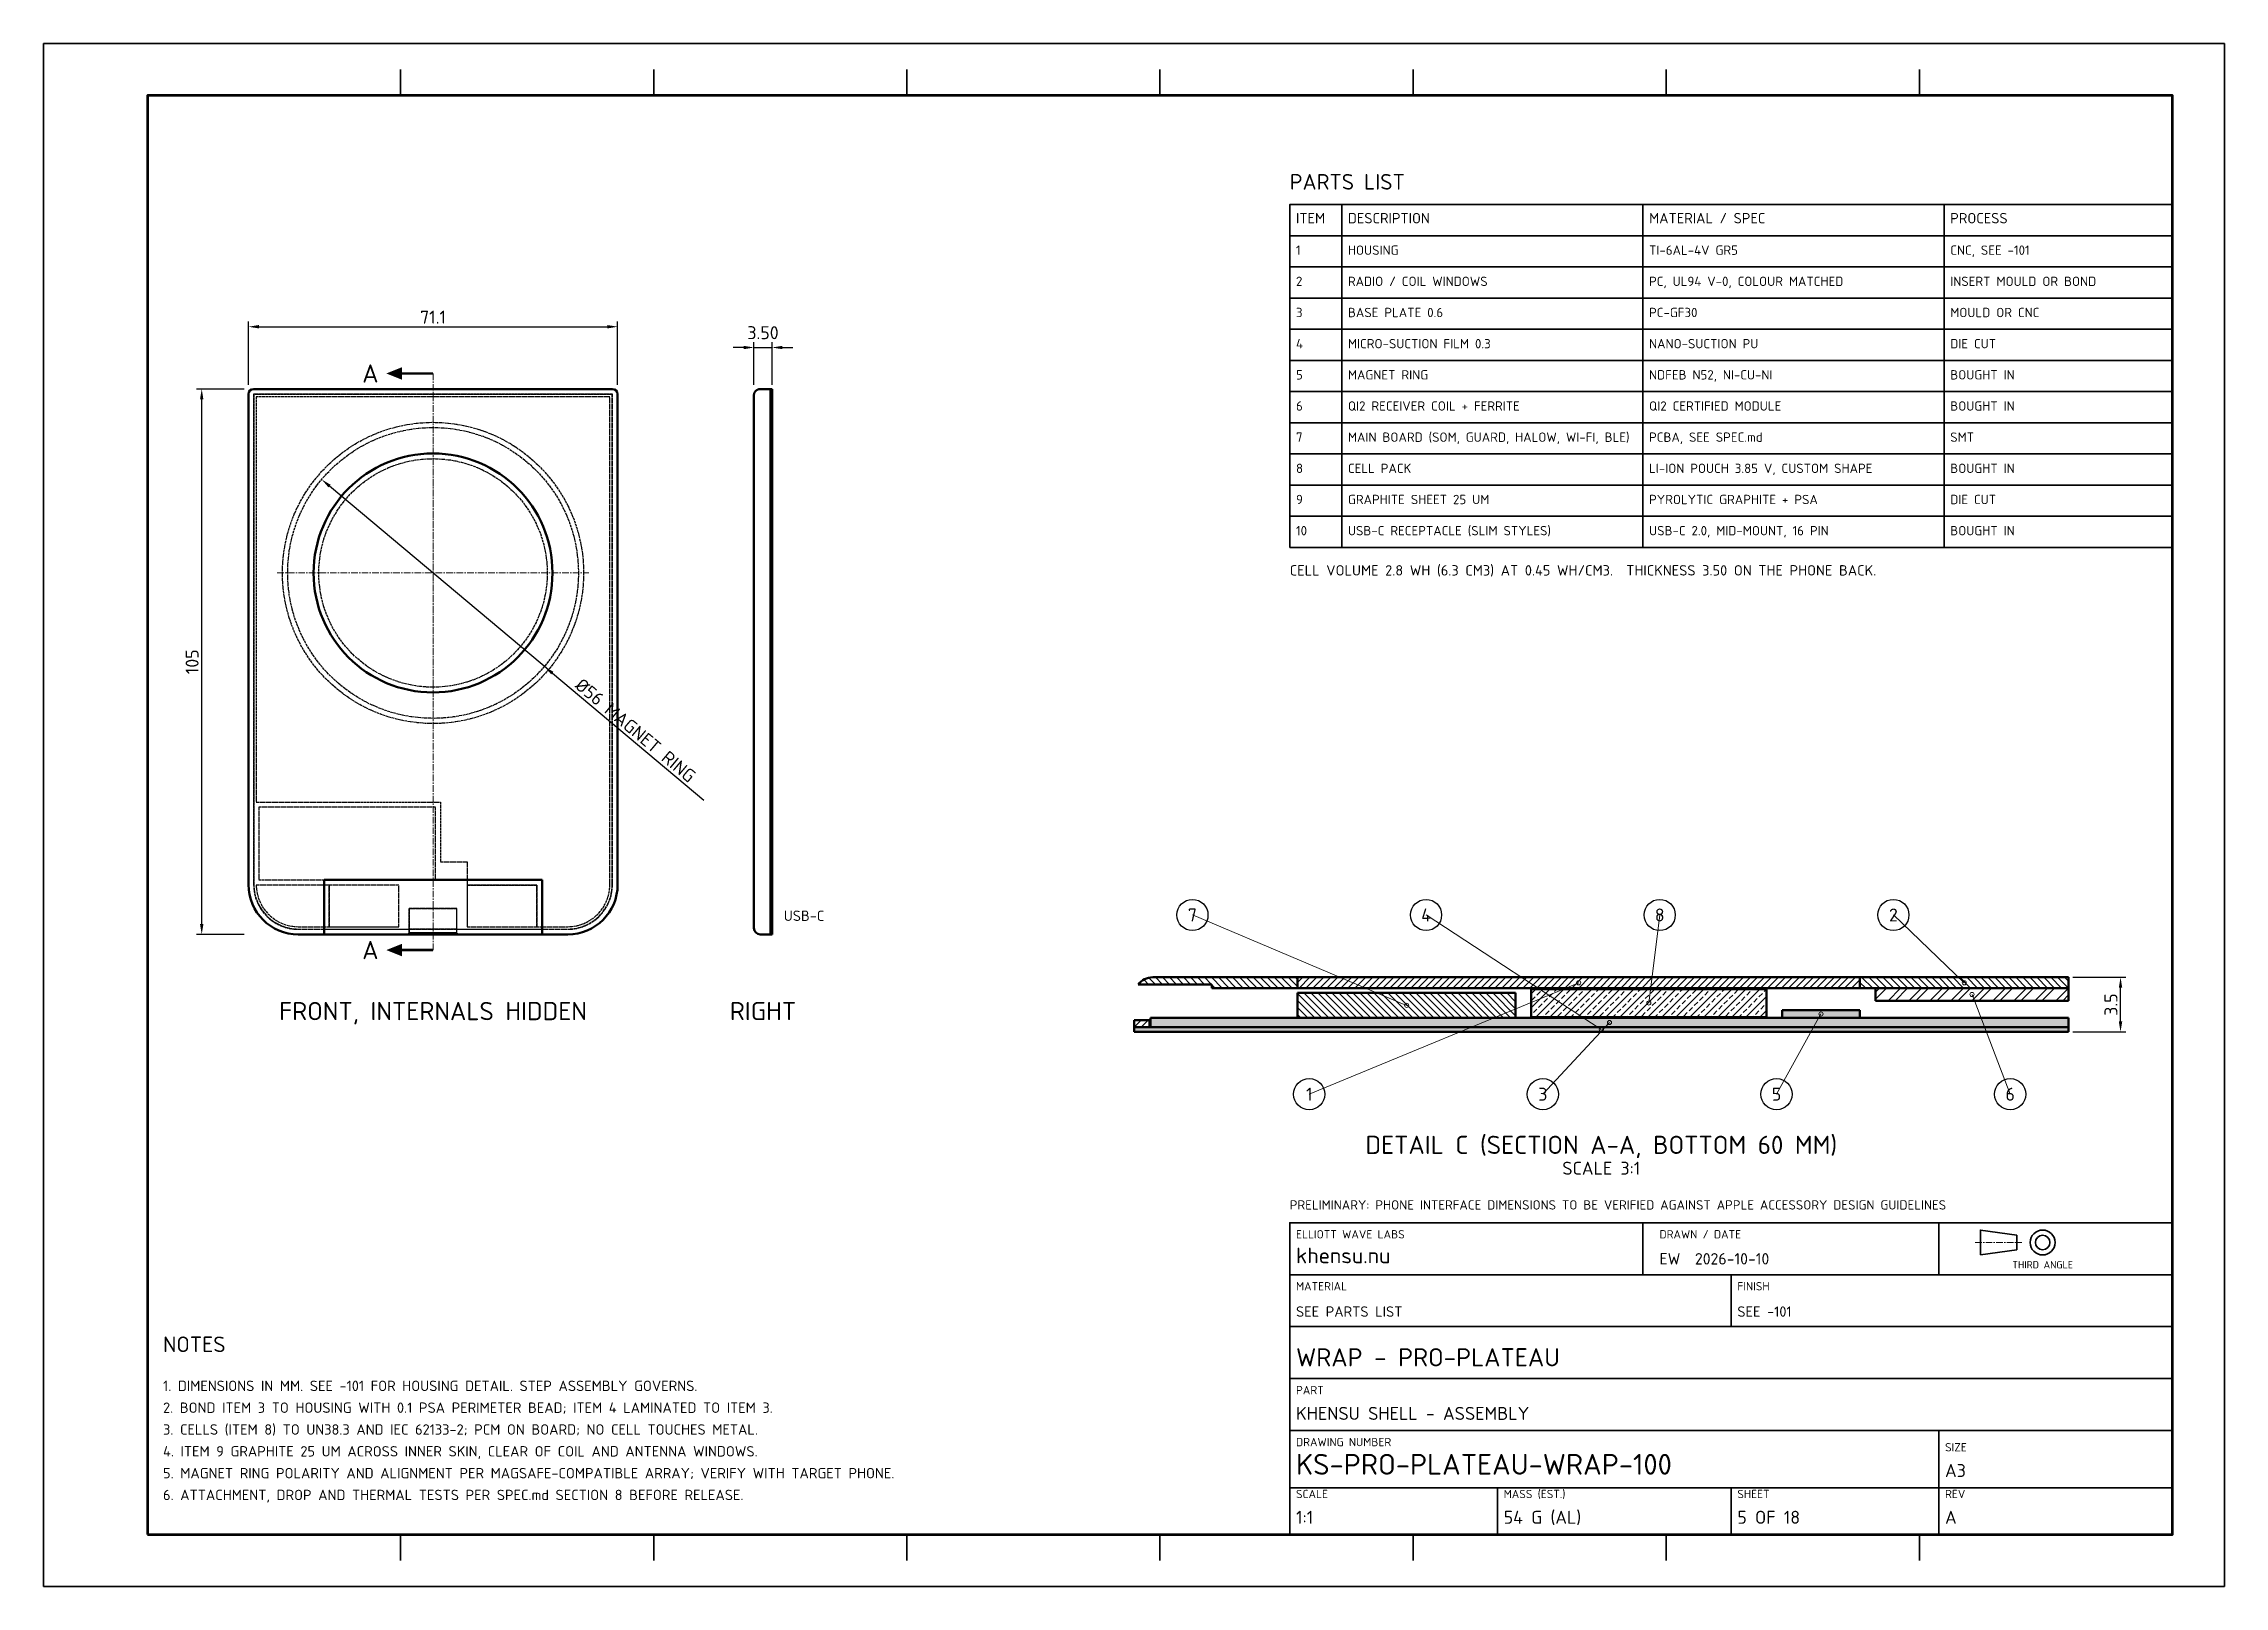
# Model space of a CAD drawing. Header units: millimetres. Extents: x 0 to 420, y 0 to 297.
import ezdxf
from ezdxf.enums import TextEntityAlignment as Align

# ---------------------------------------------------------------- set-up
doc = ezdxf.new("R2010")
doc.units = ezdxf.units.MM
doc.header["$LTSCALE"] = 0.4
doc.linetypes.add('CENTER', pattern=[5.08, 3.175, -0.635, 0.635, -0.635])
doc.linetypes.add('DASHED', pattern=[1.524, 1.27, -0.254])
for name, color, linetype, lineweight in [('BORDER', 7, 'CONTINUOUS', 70), ('CENTER', 1, 'CENTER', 18), ('DIM', 4, 'CONTINUOUS', 18), ('HATCH', 8, 'CONTINUOUS', 13), ('HIDDEN', 8, 'DASHED', 25), ('OUTLINE', 7, 'CONTINUOUS', 50), ('SECTION', 7, 'CONTINUOUS', 50), ('TEXT', 7, 'CONTINUOUS', 25), ('TITLE', 7, 'CONTINUOUS', 35)]:
    doc.layers.add(name, color=color, linetype=linetype, lineweight=lineweight)
doc.styles.add('KHENSU', font='isocpeur.ttf')
doc.dimstyles.new('KHENSU', dxfattribs={"dimtxt": 2.5, "dimasz": 2, "dimexe": 1, "dimexo": 0.8, "dimgap": 0.6, "dimtad": 1, "dimdsep": 46, "dimtxsty": 'KHENSU', "dimcen": -1.5, "dimclrd": 4, "dimclre": 4, "dimclrt": 7, "dimazin": 3, "dimtfac": 1, "dimtmove": 2, "dimatfit": 3})

msp = doc.modelspace()

# ---------------------------------------------------------------- texts
at = {"layer": 'TEXT', "style": 'KHENSU'}
for s, height, p in [('PARTS LIST', 3, (240, 268)), ('ITEM', 2, (241.2, 261.8)), ('DESCRIPTION', 2, (251.2, 261.8)), ('MATERIAL / SPEC', 2, (309.2, 261.8)), ('PROCESS', 2, (367.2, 261.8)), ('1', 1.8, (241.2, 255.8)), ('HOUSING', 1.8, (251.2, 255.8)), ('TI-6AL-4V GR5', 1.8, (309.2, 255.8)), ('CNC, SEE -101', 1.8, (367.2, 255.8)), ('2', 1.8, (241.2, 249.8)), ('RADIO / COIL WINDOWS', 1.8, (251.2, 249.8)), ('PC, UL94 V-0, COLOUR MATCHED', 1.8, (309.2, 249.8)), ('INSERT MOULD OR BOND', 1.8, (367.2, 249.8)), ('3', 1.8, (241.2, 243.8)), ('BASE PLATE 0.6', 1.8, (251.2, 243.8)), ('PC-GF30', 1.8, (309.2, 243.8)), ('MOULD OR CNC', 1.8, (367.2, 243.8)), ('4', 1.8, (241.2, 237.8)), ('MICRO-SUCTION FILM 0.3', 1.8, (251.2, 237.8)), ('NANO-SUCTION PU', 1.8, (309.2, 237.8)), ('DIE CUT', 1.8, (367.2, 237.8)), ('5', 1.8, (241.2, 231.8)), ('MAGNET RING', 1.8, (251.2, 231.8)), ('NDFEB N52, NI-CU-NI', 1.8, (309.2, 231.8)), ('BOUGHT IN', 1.8, (367.2, 231.8)), ('6', 1.8, (241.2, 225.8)), ('QI2 RECEIVER COIL + FERRITE', 1.8, (251.2, 225.8)), ('QI2 CERTIFIED MODULE', 1.8, (309.2, 225.8)), ('BOUGHT IN', 1.8, (367.2, 225.8)), ('7', 1.8, (241.2, 219.8)), ('MAIN BOARD (SOM, GUARD, HALOW, WI-FI, BLE)', 1.8, (251.2, 219.8)), ('PCBA, SEE SPEC.md', 1.8, (309.2, 219.8)), ('SMT', 1.8, (367.2, 219.8)), ('8', 1.8, (241.2, 213.8)), ('CELL PACK', 1.8, (251.2, 213.8)), ('LI-ION POUCH 3.85 V, CUSTOM SHAPE', 1.8, (309.2, 213.8)), ('BOUGHT IN', 1.8, (367.2, 213.8)), ('9', 1.8, (241.2, 207.8)), ('GRAPHITE SHEET 25 UM', 1.8, (251.2, 207.8)), ('PYROLYTIC GRAPHITE + PSA', 1.8, (309.2, 207.8)), ('DIE CUT', 1.8, (367.2, 207.8)), ('10', 1.8, (241.2, 201.8)), ('USB-C RECEPTACLE (SLIM STYLES)', 1.8, (251.2, 201.8)), ('USB-C 2.0, MID-MOUNT, 16 PIN', 1.8, (309.2, 201.8)), ('BOUGHT IN', 1.8, (367.2, 201.8)), ('CELL VOLUME 2.8 WH (6.3 CM3) AT 0.45 WH/CM3.  THICKNESS 3.50 ON THE PHONE BACK.', 2, (240, 194)), ('USB-C', 2, (142.55, 127.5)), ('khensu.nu', 3, (241.2, 61.3)), ('EW  2026-10-10', 2.2, (311.2, 61.3)), ('SEE PARTS LIST', 2, (241.2, 51.3)), ('SEE -101', 2, (326.2, 51.3)), ('NOTES', 3, (23, 44.2)), ('WRAP - PRO-PLATEAU', 3.5, (241.2, 41.3)), ('1. DIMENSIONS IN MM. SEE -101 FOR HOUSING DETAIL. STEP ASSEMBLY GOVERNS.', 2, (23, 37)), ('2. BOND ITEM 3 TO HOUSING WITH 0.1 PSA PERIMETER BEAD; ITEM 4 LAMINATED TO ITEM 3.', 2, (23, 32.8)), ('KHENSU SHELL - ASSEMBLY', 2.5, (241.2, 31.3)), ('3. CELLS (ITEM 8) TO UN38.3 AND IEC 62133-2; PCM ON BOARD; NO CELL TOUCHES METAL.', 2, (23, 28.6)), ('4. ITEM 9 GRAPHITE 25 UM ACROSS INNER SKIN, CLEAR OF COIL AND ANTENNA WINDOWS.', 2, (23, 24.4)), ('KS-PRO-PLATEAU-WRAP-100', 4, (241.2, 20.3)), ('5. MAGNET RING POLARITY AND ALIGNMENT PER MAGSAFE-COMPATIBLE ARRAY; VERIFY WITH TARGET PHONE.', 2, (23, 20.2)), ('A3', 2.5, (366.2, 20.3)), ('6. ATTACHMENT, DROP AND THERMAL TESTS PER SPEC.md SECTION 8 BEFORE RELEASE.', 2, (23, 16)), ('1:1', 2.5, (241.2, 11.3)), ('54 G (AL)', 2.5, (281.2, 11.3)), ('5 OF 18', 2.5, (326.2, 11.3)), ('A', 2.5, (366.2, 11.3))]:
    msp.add_text(s, height=height, dxfattribs=at).set_placement(p, align=Align.BOTTOM_LEFT)
for p in [(64.5, 233.5), (64.5, 122.5)]:
    msp.add_text('A', height=3.5, dxfattribs=at).set_placement(p, align=Align.MIDDLE_RIGHT)
for s, p in [('7', (221.25, 129.25)), ('4', (266.25, 129.25)), ('8', (311.25, 129.25)), ('2', (356.25, 129.25)), ('1', (243.75, 94.75)), ('3', (288.75, 94.75)), ('5', (333.75, 94.75)), ('6', (378.75, 94.75))]:
    msp.add_text(s, height=2.5, dxfattribs=at).set_placement(p, align=Align.MIDDLE_CENTER)
for s, height, p in [('FRONT, INTERNALS HIDDEN', 3.5, (75, 112.5)), ('RIGHT', 3.5, (138.55, 112.5)), ('DETAIL C (SECTION A-A, BOTTOM 60 MM)', 3.5, (300, 86.75)), ('SCALE 3:1', 2.5, (300, 81.75))]:
    msp.add_text(s, height=height, dxfattribs=at).set_placement(p, align=Align.TOP_CENTER)
at = {"layer": 'TITLE', "style": 'KHENSU'}
for s, height, p in [('PRELIMINARY: PHONE INTERFACE DIMENSIONS TO BE VERIFIED AGAINST APPLE ACCESSORY DESIGN GUIDELINES', 1.8, (240, 72)), ('ELLIOTT WAVE LABS', 1.6, (241.2, 66.5)), ('DRAWN / DATE', 1.6, (311.2, 66.5)), ('MATERIAL', 1.6, (241.2, 56.5)), ('FINISH', 1.6, (326.2, 56.5)), ('PART', 1.6, (241.2, 36.5)), ('DRAWING NUMBER', 1.6, (241.2, 26.5)), ('SIZE', 1.6, (366.2, 25.5)), ('SCALE', 1.6, (241.2, 16.5)), ('MASS (EST.)', 1.6, (281.2, 16.5)), ('SHEET', 1.6, (326.2, 16.5)), ('REV', 1.6, (366.2, 16.5))]:
    msp.add_text(s, height=height, dxfattribs=at).set_placement(p, align=Align.BOTTOM_LEFT)
msp.add_text('THIRD ANGLE', height=1.4, dxfattribs=at).set_placement((385, 60.8), align=Align.BOTTOM_CENTER)

# ---------------------------------------------------------------- dimensions: what is measured, and where the dimension line sits
at = {"layer": 'DIM'}
msp.add_linear_dim(base=(39.45, 242.5), p1=(39.45, 230.5), p2=(110.55, 230.5), dimstyle='KHENSU', override={"dimlfac": 1}, dxfattribs=at).render()
msp.add_linear_dim(base=(136.8, 238.5), p1=(136.8, 230.5), p2=(140.3, 230.5), text='3.50', dimstyle='KHENSU', override={"dimlfac": 1}, dxfattribs=at).render()
for base, p1, p2, override in [((30.45, 125.5), (39.45, 125.5), (39.45, 230.5), {"dimlfac": 1}), ((400, 106.75), (390, 106.75), (390, 117.25), {"dimlfac": 0.333333})]:
    msp.add_linear_dim(base=base, p1=p1, p2=p2, angle=90, dimstyle='KHENSU', override=override, dxfattribs=at).render()
msp.add_diameter_dim_2p(p1=(53.551, 213.098), p2=(96.449, 177.102), text='<> MAGNET RING', dimstyle='KHENSU', override={"dimlfac": 1}, dxfattribs=at).render()

# ---------------------------------------------------------------- hatches: boundary and pattern name
at = {"layer": 'HATCH'}
h = msp.add_hatch(dxfattribs=at)
h.set_pattern_fill('ANSI31', color=8, scale=0.3, angle=90)
h.paths.add_polyline_path([(210.79, 115.9), (211.132, 116.271), (211.523, 116.591), (211.955, 116.852), (212.419, 117.051), (212.907, 117.183), (213.408, 117.245), (213.913, 117.25), (214.418, 117.25), (214.924, 117.25), (215.429, 117.25), (215.934, 117.25), (216.44, 117.25), (216.945, 117.25), (217.45, 117.25), (217.956, 117.25), (218.461, 117.25), (218.967, 117.25), (219.472, 117.25), (219.977, 117.25), (220.483, 117.25), (220.988, 117.25), (221.493, 117.25), (221.999, 117.25), (222.504, 117.25), (223.009, 117.25), (223.515, 117.25), (224.02, 117.25), (224.525, 117.25), (225.031, 117.25), (225.536, 117.25), (226.041, 117.25), (226.547, 117.25), (227.052, 117.25), (227.557, 117.25), (228.063, 117.25), (228.568, 117.25), (229.074, 117.25), (229.579, 117.25), (230.084, 117.25), (230.59, 117.25), (231.095, 117.25), (231.6, 117.25), (232.106, 117.25), (232.611, 117.25), (233.116, 117.25), (233.622, 117.25), (234.127, 117.25), (234.632, 117.25), (235.138, 117.25), (235.643, 117.25), (236.148, 117.25), (236.654, 117.25), (237.159, 117.25), (237.664, 117.25), (238.17, 117.25), (238.675, 117.25), (239.18, 117.25), (239.686, 117.25), (240.191, 117.25), (240.697, 117.25), (241.202, 117.25), (241.5, 117.043), (241.5, 116.537), (241.5, 116.032), (241.5, 115.527), (241.371, 115.15), (240.866, 115.15), (240.361, 115.15), (239.855, 115.15), (239.35, 115.15), (238.845, 115.15), (238.339, 115.15), (237.834, 115.15), (237.329, 115.15), (236.823, 115.15), (236.318, 115.15), (235.813, 115.15), (235.307, 115.15), (234.802, 115.15), (234.296, 115.15), (233.791, 115.15), (233.286, 115.15), (232.78, 115.15), (232.275, 115.15), (231.77, 115.15), (231.264, 115.15), (230.759, 115.15), (230.254, 115.15), (229.748, 115.15), (229.243, 115.15), (228.738, 115.15), (228.232, 115.15), (227.727, 115.15), (227.222, 115.15), (226.716, 115.15), (226.211, 115.15), (225.706, 115.15), (225.2, 115.15), (225, 115.455), (224.94, 115.9), (224.434, 115.9), (223.929, 115.9), (223.423, 115.9), (222.918, 115.9), (222.413, 115.9), (221.907, 115.9), (221.402, 115.9), (220.897, 115.9), (220.391, 115.9), (219.886, 115.9), (219.381, 115.9), (218.875, 115.9), (218.37, 115.9), (217.865, 115.9), (217.359, 115.9), (216.854, 115.9), (216.349, 115.9), (215.843, 115.9), (215.338, 115.9), (214.833, 115.9), (214.327, 115.9), (213.822, 115.9), (213.316, 115.9), (212.811, 115.9), (212.306, 115.9), (211.8, 115.9), (211.295, 115.9), (210.79, 115.9)])
h = msp.add_hatch(dxfattribs=at)
h.set_pattern_fill('ANSI31', color=8, scale=0.3)
h.paths.add_polyline_path([(241.5, 117.25), (242.002, 117.25), (242.504, 117.25), (243.005, 117.25), (243.507, 117.25), (244.009, 117.25), (244.511, 117.25), (245.013, 117.25), (245.515, 117.25), (246.016, 117.25), (246.518, 117.25), (247.02, 117.25), (247.522, 117.25), (248.024, 117.25), (248.525, 117.25), (249.027, 117.25), (249.529, 117.25), (250.031, 117.25), (250.533, 117.25), (251.035, 117.25), (251.536, 117.25), (252.038, 117.25), (252.54, 117.25), (253.042, 117.25), (253.544, 117.25), (254.045, 117.25), (254.547, 117.25), (255.049, 117.25), (255.551, 117.25), (256.053, 117.25), (256.555, 117.25), (257.056, 117.25), (257.558, 117.25), (258.06, 117.25), (258.562, 117.25), (259.064, 117.25), (259.565, 117.25), (260.067, 117.25), (260.569, 117.25), (261.071, 117.25), (261.573, 117.25), (262.075, 117.25), (262.576, 117.25), (263.078, 117.25), (263.58, 117.25), (264.082, 117.25), (264.584, 117.25), (265.085, 117.25), (265.587, 117.25), (266.089, 117.25), (266.591, 117.25), (267.093, 117.25), (267.595, 117.25), (268.096, 117.25), (268.598, 117.25), (269.1, 117.25), (269.602, 117.25), (270.104, 117.25), (270.605, 117.25), (271.107, 117.25), (271.609, 117.25), (272.111, 117.25), (272.613, 117.25), (273.115, 117.25), (273.616, 117.25), (274.118, 117.25), (274.62, 117.25), (275.122, 117.25), (275.624, 117.25), (276.125, 117.25), (276.627, 117.25), (277.129, 117.25), (277.631, 117.25), (278.133, 117.25), (278.635, 117.25), (279.136, 117.25), (279.638, 117.25), (280.14, 117.25), (280.642, 117.25), (281.144, 117.25), (281.645, 117.25), (282.147, 117.25), (282.649, 117.25), (283.151, 117.25), (283.653, 117.25), (284.155, 117.25), (284.656, 117.25), (285.158, 117.25), (285.66, 117.25), (286.162, 117.25), (286.664, 117.25), (287.165, 117.25), (287.667, 117.25), (288.169, 117.25), (288.671, 117.25), (289.173, 117.25), (289.675, 117.25), (290.176, 117.25), (290.678, 117.25), (291.18, 117.25), (291.682, 117.25), (292.184, 117.25), (292.685, 117.25), (293.187, 117.25), (293.689, 117.25), (294.191, 117.25), (294.693, 117.25), (295.195, 117.25), (295.696, 117.25), (296.198, 117.25), (296.7, 117.25), (297.202, 117.25), (297.704, 117.25), (298.205, 117.25), (298.707, 117.25), (299.209, 117.25), (299.711, 117.25), (300.213, 117.25), (300.715, 117.25), (301.216, 117.25), (301.718, 117.25), (302.22, 117.25), (302.722, 117.25), (303.224, 117.25), (303.725, 117.25), (304.227, 117.25), (304.729, 117.25), (305.231, 117.25), (305.733, 117.25), (306.235, 117.25), (306.736, 117.25), (307.238, 117.25), (307.74, 117.25), (308.242, 117.25), (308.744, 117.25), (309.245, 117.25), (309.747, 117.25), (310.249, 117.25), (310.751, 117.25), (311.253, 117.25), (311.755, 117.25), (312.256, 117.25), (312.758, 117.25), (313.26, 117.25), (313.762, 117.25), (314.264, 117.25), (314.765, 117.25), (315.267, 117.25), (315.769, 117.25), (316.271, 117.25), (316.773, 117.25), (317.275, 117.25), (317.776, 117.25), (318.278, 117.25), (318.78, 117.25), (319.282, 117.25), (319.784, 117.25), (320.285, 117.25), (320.787, 117.25), (321.289, 117.25), (321.791, 117.25), (322.293, 117.25), (322.795, 117.25), (323.296, 117.25), (323.798, 117.25), (324.3, 117.25), (324.802, 117.25), (325.304, 117.25), (325.805, 117.25), (326.307, 117.25), (326.809, 117.25), (327.311, 117.25), (327.813, 117.25), (328.315, 117.25), (328.816, 117.25), (329.318, 117.25), (329.82, 117.25), (330.322, 117.25), (330.824, 117.25), (331.325, 117.25), (331.827, 117.25), (332.329, 117.25), (332.831, 117.25), (333.333, 117.25), (333.835, 117.25), (334.336, 117.25), (334.838, 117.25), (335.34, 117.25), (335.842, 117.25), (336.344, 117.25), (336.845, 117.25), (337.347, 117.25), (337.849, 117.25), (338.351, 117.25), (338.853, 117.25), (339.355, 117.25), (339.856, 117.25), (340.358, 117.25), (340.86, 117.25), (341.362, 117.25), (341.864, 117.25), (342.365, 117.25), (342.867, 117.25), (343.369, 117.25), (343.871, 117.25), (344.373, 117.25), (344.875, 117.25), (345.376, 117.25), (345.878, 117.25), (346.38, 117.25), (346.882, 117.25), (347.384, 117.25), (347.885, 117.25), (348.387, 117.25), (348.889, 117.25), (349.391, 117.25), (349.8, 117.157), (349.8, 116.655), (349.8, 116.154), (349.8, 115.652), (349.8, 115.15), (349.298, 115.15), (348.796, 115.15), (348.295, 115.15), (347.793, 115.15), (347.291, 115.15), (346.789, 115.15), (346.287, 115.15), (345.785, 115.15), (345.284, 115.15), (344.782, 115.15), (344.28, 115.15), (343.778, 115.15), (343.276, 115.15), (342.775, 115.15), (342.273, 115.15), (341.771, 115.15), (341.269, 115.15), (340.767, 115.15), (340.265, 115.15), (339.764, 115.15), (339.262, 115.15), (338.76, 115.15), (338.258, 115.15), (337.756, 115.15), (337.255, 115.15), (336.753, 115.15), (336.251, 115.15), (335.749, 115.15), (335.247, 115.15), (334.745, 115.15), (334.244, 115.15), (333.742, 115.15), (333.24, 115.15), (332.738, 115.15), (332.236, 115.15), (331.735, 115.15), (331.233, 115.15), (330.731, 115.15), (330.229, 115.15), (329.727, 115.15), (329.225, 115.15), (328.724, 115.15), (328.222, 115.15), (327.72, 115.15), (327.218, 115.15), (326.716, 115.15), (326.215, 115.15), (325.713, 115.15), (325.211, 115.15), (324.709, 115.15), (324.207, 115.15), (323.705, 115.15), (323.204, 115.15), (322.702, 115.15), (322.2, 115.15), (321.698, 115.15), (321.196, 115.15), (320.695, 115.15), (320.193, 115.15), (319.691, 115.15), (319.189, 115.15), (318.687, 115.15), (318.185, 115.15), (317.684, 115.15), (317.182, 115.15), (316.68, 115.15), (316.178, 115.15), (315.676, 115.15), (315.175, 115.15), (314.673, 115.15), (314.171, 115.15), (313.669, 115.15), (313.167, 115.15), (312.665, 115.15), (312.164, 115.15), (311.662, 115.15), (311.16, 115.15), (310.658, 115.15), (310.156, 115.15), (309.655, 115.15), (309.153, 115.15), (308.651, 115.15), (308.149, 115.15), (307.647, 115.15), (307.145, 115.15), (306.644, 115.15), (306.142, 115.15), (305.64, 115.15), (305.138, 115.15), (304.636, 115.15), (304.135, 115.15), (303.633, 115.15), (303.131, 115.15), (302.629, 115.15), (302.127, 115.15), (301.625, 115.15), (301.124, 115.15), (300.622, 115.15), (300.12, 115.15), (299.618, 115.15), (299.116, 115.15), (298.615, 115.15), (298.113, 115.15), (297.611, 115.15), (297.109, 115.15), (296.607, 115.15), (296.105, 115.15), (295.604, 115.15), (295.102, 115.15), (294.6, 115.15), (294.098, 115.15), (293.596, 115.15), (293.095, 115.15), (292.593, 115.15), (292.091, 115.15), (291.589, 115.15), (291.087, 115.15), (290.585, 115.15), (290.084, 115.15), (289.582, 115.15), (289.08, 115.15), (288.578, 115.15), (288.076, 115.15), (287.575, 115.15), (287.073, 115.15), (286.571, 115.15), (286.069, 115.15), (285.567, 115.15), (285.065, 115.15), (284.564, 115.15), (284.062, 115.15), (283.56, 115.15), (283.058, 115.15), (282.556, 115.15), (282.055, 115.15), (281.553, 115.15), (281.051, 115.15), (280.549, 115.15), (280.047, 115.15), (279.545, 115.15), (279.044, 115.15), (278.542, 115.15), (278.04, 115.15), (277.538, 115.15), (277.036, 115.15), (276.535, 115.15), (276.033, 115.15), (275.531, 115.15), (275.029, 115.15), (274.527, 115.15), (274.025, 115.15), (273.524, 115.15), (273.022, 115.15), (272.52, 115.15), (272.018, 115.15), (271.516, 115.15), (271.015, 115.15), (270.513, 115.15), (270.011, 115.15), (269.509, 115.15), (269.007, 115.15), (268.505, 115.15), (268.004, 115.15), (267.502, 115.15), (267, 115.15), (266.498, 115.15), (265.996, 115.15), (265.495, 115.15), (264.993, 115.15), (264.491, 115.15), (263.989, 115.15), (263.487, 115.15), (262.985, 115.15), (262.484, 115.15), (261.982, 115.15), (261.48, 115.15), (260.978, 115.15), (260.476, 115.15), (259.975, 115.15), (259.473, 115.15), (258.971, 115.15), (258.469, 115.15), (257.967, 115.15), (257.465, 115.15), (256.964, 115.15), (256.462, 115.15), (255.96, 115.15), (255.458, 115.15), (254.956, 115.15), (254.455, 115.15), (253.953, 115.15), (253.451, 115.15), (252.949, 115.15), (252.447, 115.15), (251.945, 115.15), (251.444, 115.15), (250.942, 115.15), (250.44, 115.15), (249.938, 115.15), (249.436, 115.15), (248.935, 115.15), (248.433, 115.15), (247.931, 115.15), (247.429, 115.15), (246.927, 115.15), (246.425, 115.15), (245.924, 115.15), (245.422, 115.15), (244.92, 115.15), (244.418, 115.15), (243.916, 115.15), (243.415, 115.15), (242.913, 115.15), (242.411, 115.15), (241.909, 115.15), (241.5, 115.243), (241.5, 115.745), (241.5, 116.246), (241.5, 116.748), (241.5, 117.25)])
h = msp.add_hatch(dxfattribs=at)
h.set_pattern_fill('ANSI31', color=8, scale=0.3, angle=90)
h.paths.add_polyline_path([(241.5, 114.25), (242.003, 114.25), (242.506, 114.25), (243.01, 114.25), (243.513, 114.25), (244.016, 114.25), (244.519, 114.25), (245.023, 114.25), (245.526, 114.25), (246.029, 114.25), (246.532, 114.25), (247.035, 114.25), (247.539, 114.25), (248.042, 114.25), (248.545, 114.25), (249.048, 114.25), (249.552, 114.25), (250.055, 114.25), (250.558, 114.25), (251.061, 114.25), (251.565, 114.25), (252.068, 114.25), (252.571, 114.25), (253.074, 114.25), (253.577, 114.25), (254.081, 114.25), (254.584, 114.25), (255.087, 114.25), (255.59, 114.25), (256.094, 114.25), (256.597, 114.25), (257.1, 114.25), (257.603, 114.25), (258.106, 114.25), (258.61, 114.25), (259.113, 114.25), (259.616, 114.25), (260.119, 114.25), (260.623, 114.25), (261.126, 114.25), (261.629, 114.25), (262.132, 114.25), (262.635, 114.25), (263.139, 114.25), (263.642, 114.25), (264.145, 114.25), (264.648, 114.25), (265.152, 114.25), (265.655, 114.25), (266.158, 114.25), (266.661, 114.25), (267.165, 114.25), (267.668, 114.25), (268.171, 114.25), (268.674, 114.25), (269.177, 114.25), (269.681, 114.25), (270.184, 114.25), (270.687, 114.25), (271.19, 114.25), (271.694, 114.25), (272.197, 114.25), (272.7, 114.25), (273.203, 114.25), (273.706, 114.25), (274.21, 114.25), (274.713, 114.25), (275.216, 114.25), (275.719, 114.25), (276.223, 114.25), (276.726, 114.25), (277.229, 114.25), (277.732, 114.25), (278.235, 114.25), (278.739, 114.25), (279.242, 114.25), (279.745, 114.25), (280.248, 114.25), (280.752, 114.25), (281.255, 114.25), (281.758, 114.25), (282.261, 114.25), (282.765, 114.25), (283.268, 114.25), (283.5, 113.979), (283.5, 113.476), (283.5, 112.973), (283.5, 112.469), (283.5, 111.966), (283.5, 111.463), (283.5, 110.96), (283.5, 110.456), (283.5, 109.953), (283.5, 109.45), (282.997, 109.45), (282.494, 109.45), (281.99, 109.45), (281.487, 109.45), (280.984, 109.45), (280.481, 109.45), (279.977, 109.45), (279.474, 109.45), (278.971, 109.45), (278.468, 109.45), (277.965, 109.45), (277.461, 109.45), (276.958, 109.45), (276.455, 109.45), (275.952, 109.45), (275.448, 109.45), (274.945, 109.45), (274.442, 109.45), (273.939, 109.45), (273.435, 109.45), (272.932, 109.45), (272.429, 109.45), (271.926, 109.45), (271.423, 109.45), (270.919, 109.45), (270.416, 109.45), (269.913, 109.45), (269.41, 109.45), (268.906, 109.45), (268.403, 109.45), (267.9, 109.45), (267.397, 109.45), (266.894, 109.45), (266.39, 109.45), (265.887, 109.45), (265.384, 109.45), (264.881, 109.45), (264.377, 109.45), (263.874, 109.45), (263.371, 109.45), (262.868, 109.45), (262.365, 109.45), (261.861, 109.45), (261.358, 109.45), (260.855, 109.45), (260.352, 109.45), (259.848, 109.45), (259.345, 109.45), (258.842, 109.45), (258.339, 109.45), (257.835, 109.45), (257.332, 109.45), (256.829, 109.45), (256.326, 109.45), (255.823, 109.45), (255.319, 109.45), (254.816, 109.45), (254.313, 109.45), (253.81, 109.45), (253.306, 109.45), (252.803, 109.45), (252.3, 109.45), (251.797, 109.45), (251.294, 109.45), (250.79, 109.45), (250.287, 109.45), (249.784, 109.45), (249.281, 109.45), (248.777, 109.45), (248.274, 109.45), (247.771, 109.45), (247.268, 109.45), (246.765, 109.45), (246.261, 109.45), (245.758, 109.45), (245.255, 109.45), (244.752, 109.45), (244.248, 109.45), (243.745, 109.45), (243.242, 109.45), (242.739, 109.45), (242.235, 109.45), (241.732, 109.45), (241.5, 109.721), (241.5, 110.224), (241.5, 110.727), (241.5, 111.231), (241.5, 111.734), (241.5, 112.237), (241.5, 112.74), (241.5, 113.244), (241.5, 113.747), (241.5, 114.25)])
h = msp.add_hatch(dxfattribs=at)
h.set_pattern_fill('ANSI33', color=8, scale=0.3)
h.paths.add_polyline_path([(286.5, 109.6), (286.5, 110.104), (286.5, 110.609), (286.5, 111.113), (286.5, 111.618), (286.5, 112.122), (286.5, 112.627), (286.5, 113.131), (286.5, 113.636), (286.5, 114.14), (286.5, 114.645), (286.649, 115), (287.154, 115), (287.658, 115), (288.163, 115), (288.667, 115), (289.172, 115), (289.676, 115), (290.181, 115), (290.685, 115), (291.19, 115), (291.694, 115), (292.199, 115), (292.703, 115), (293.207, 115), (293.712, 115), (294.216, 115), (294.721, 115), (295.225, 115), (295.73, 115), (296.234, 115), (296.739, 115), (297.243, 115), (297.748, 115), (298.252, 115), (298.757, 115), (299.261, 115), (299.766, 115), (300.27, 115), (300.775, 115), (301.279, 115), (301.784, 115), (302.288, 115), (302.793, 115), (303.297, 115), (303.801, 115), (304.306, 115), (304.81, 115), (305.315, 115), (305.819, 115), (306.324, 115), (306.828, 115), (307.333, 115), (307.837, 115), (308.342, 115), (308.846, 115), (309.351, 115), (309.855, 115), (310.36, 115), (310.864, 115), (311.369, 115), (311.873, 115), (312.378, 115), (312.882, 115), (313.387, 115), (313.891, 115), (314.396, 115), (314.9, 115), (315.404, 115), (315.909, 115), (316.413, 115), (316.918, 115), (317.422, 115), (317.927, 115), (318.431, 115), (318.936, 115), (319.44, 115), (319.945, 115), (320.449, 115), (320.954, 115), (321.458, 115), (321.963, 115), (322.467, 115), (322.972, 115), (323.476, 115), (323.981, 115), (324.485, 115), (324.99, 115), (325.494, 115), (325.999, 115), (326.503, 115), (327.007, 115), (327.512, 115), (328.016, 115), (328.521, 115), (329.025, 115), (329.53, 115), (330.034, 115), (330.539, 115), (331.043, 115), (331.548, 115), (331.8, 114.748), (331.8, 114.243), (331.8, 113.739), (331.8, 113.234), (331.8, 112.73), (331.8, 112.225), (331.8, 111.721), (331.8, 111.216), (331.8, 110.712), (331.8, 110.207), (331.8, 109.703), (331.399, 109.6), (330.894, 109.6), (330.39, 109.6), (329.885, 109.6), (329.381, 109.6), (328.876, 109.6), (328.372, 109.6), (327.867, 109.6), (327.363, 109.6), (326.858, 109.6), (326.354, 109.6), (325.849, 109.6), (325.345, 109.6), (324.84, 109.6), (324.336, 109.6), (323.831, 109.6), (323.327, 109.6), (322.822, 109.6), (322.318, 109.6), (321.813, 109.6), (321.309, 109.6), (320.804, 109.6), (320.3, 109.6), (319.796, 109.6), (319.291, 109.6), (318.787, 109.6), (318.282, 109.6), (317.778, 109.6), (317.273, 109.6), (316.769, 109.6), (316.264, 109.6), (315.76, 109.6), (315.255, 109.6), (314.751, 109.6), (314.246, 109.6), (313.742, 109.6), (313.237, 109.6), (312.733, 109.6), (312.228, 109.6), (311.724, 109.6), (311.219, 109.6), (310.715, 109.6), (310.21, 109.6), (309.706, 109.6), (309.201, 109.6), (308.697, 109.6), (308.193, 109.6), (307.688, 109.6), (307.184, 109.6), (306.679, 109.6), (306.175, 109.6), (305.67, 109.6), (305.166, 109.6), (304.661, 109.6), (304.157, 109.6), (303.652, 109.6), (303.148, 109.6), (302.643, 109.6), (302.139, 109.6), (301.634, 109.6), (301.13, 109.6), (300.625, 109.6), (300.121, 109.6), (299.616, 109.6), (299.112, 109.6), (298.607, 109.6), (298.103, 109.6), (297.599, 109.6), (297.094, 109.6), (296.59, 109.6), (296.085, 109.6), (295.581, 109.6), (295.076, 109.6), (294.572, 109.6), (294.067, 109.6), (293.563, 109.6), (293.058, 109.6), (292.554, 109.6), (292.049, 109.6), (291.545, 109.6), (291.04, 109.6), (290.536, 109.6), (290.031, 109.6), (289.527, 109.6), (289.022, 109.6), (288.518, 109.6), (288.013, 109.6), (287.509, 109.6), (287.004, 109.6), (286.5, 109.6)])
h = msp.add_hatch(dxfattribs=at)
h.set_pattern_fill('ANSI31', color=8, scale=0.3, angle=90)
h.paths.add_polyline_path([(390, 117.25), (390, 116.746), (390, 116.243), (390, 115.739), (390, 115.236), (389.582, 115.15), (389.079, 115.15), (388.575, 115.15), (388.071, 115.15), (387.568, 115.15), (387.064, 115.15), (386.561, 115.15), (386.057, 115.15), (385.554, 115.15), (385.05, 115.15), (384.546, 115.15), (384.043, 115.15), (383.539, 115.15), (383.036, 115.15), (382.532, 115.15), (382.029, 115.15), (381.525, 115.15), (381.021, 115.15), (380.518, 115.15), (380.014, 115.15), (379.511, 115.15), (379.007, 115.15), (378.504, 115.15), (378, 115.15), (377.496, 115.15), (376.993, 115.15), (376.489, 115.15), (375.986, 115.15), (375.482, 115.15), (374.979, 115.15), (374.475, 115.15), (373.971, 115.15), (373.468, 115.15), (372.964, 115.15), (372.461, 115.15), (371.957, 115.15), (371.454, 115.15), (370.95, 115.15), (370.446, 115.15), (369.943, 115.15), (369.439, 115.15), (368.936, 115.15), (368.432, 115.15), (367.929, 115.15), (367.425, 115.15), (366.921, 115.15), (366.418, 115.15), (365.914, 115.15), (365.411, 115.15), (364.907, 115.15), (364.404, 115.15), (363.9, 115.15), (363.396, 115.15), (362.893, 115.15), (362.389, 115.15), (361.886, 115.15), (361.382, 115.15), (360.879, 115.15), (360.375, 115.15), (359.871, 115.15), (359.368, 115.15), (358.864, 115.15), (358.361, 115.15), (357.857, 115.15), (357.354, 115.15), (356.85, 115.15), (356.346, 115.15), (355.843, 115.15), (355.339, 115.15), (354.836, 115.15), (354.332, 115.15), (353.829, 115.15), (353.325, 115.15), (352.821, 115.15), (352.318, 115.15), (351.814, 115.15), (351.311, 115.15), (350.807, 115.15), (350.304, 115.15), (349.8, 115.15), (349.8, 115.654), (349.8, 116.157), (349.8, 116.661), (349.8, 117.164), (350.218, 117.25), (350.721, 117.25), (351.225, 117.25), (351.729, 117.25), (352.232, 117.25), (352.736, 117.25), (353.239, 117.25), (353.743, 117.25), (354.246, 117.25), (354.75, 117.25), (355.254, 117.25), (355.757, 117.25), (356.261, 117.25), (356.764, 117.25), (357.268, 117.25), (357.771, 117.25), (358.275, 117.25), (358.779, 117.25), (359.282, 117.25), (359.786, 117.25), (360.289, 117.25), (360.793, 117.25), (361.296, 117.25), (361.8, 117.25), (362.304, 117.25), (362.807, 117.25), (363.311, 117.25), (363.814, 117.25), (364.318, 117.25), (364.821, 117.25), (365.325, 117.25), (365.829, 117.25), (366.332, 117.25), (366.836, 117.25), (367.339, 117.25), (367.843, 117.25), (368.346, 117.25), (368.85, 117.25), (369.354, 117.25), (369.857, 117.25), (370.361, 117.25), (370.864, 117.25), (371.368, 117.25), (371.871, 117.25), (372.375, 117.25), (372.879, 117.25), (373.382, 117.25), (373.886, 117.25), (374.389, 117.25), (374.893, 117.25), (375.396, 117.25), (375.9, 117.25), (376.404, 117.25), (376.907, 117.25), (377.411, 117.25), (377.914, 117.25), (378.418, 117.25), (378.921, 117.25), (379.425, 117.25), (379.929, 117.25), (380.432, 117.25), (380.936, 117.25), (381.439, 117.25), (381.943, 117.25), (382.446, 117.25), (382.95, 117.25), (383.454, 117.25), (383.957, 117.25), (384.461, 117.25), (384.964, 117.25), (385.468, 117.25), (385.971, 117.25), (386.475, 117.25), (386.979, 117.25), (387.482, 117.25), (387.986, 117.25), (388.489, 117.25), (388.993, 117.25), (389.496, 117.25), (390, 117.25)])
h = msp.add_hatch(dxfattribs=at)
h.set_pattern_fill('ANSI32', color=8, scale=0.3)
h.paths.add_polyline_path([(390, 115.15), (390, 114.646), (390, 114.141), (390, 113.637), (390, 113.132), (389.878, 112.75), (389.373, 112.75), (388.869, 112.75), (388.364, 112.75), (387.86, 112.75), (387.355, 112.75), (386.851, 112.75), (386.346, 112.75), (385.842, 112.75), (385.338, 112.75), (384.833, 112.75), (384.329, 112.75), (383.824, 112.75), (383.32, 112.75), (382.815, 112.75), (382.311, 112.75), (381.806, 112.75), (381.302, 112.75), (380.797, 112.75), (380.293, 112.75), (379.789, 112.75), (379.284, 112.75), (378.78, 112.75), (378.275, 112.75), (377.771, 112.75), (377.266, 112.75), (376.762, 112.75), (376.257, 112.75), (375.753, 112.75), (375.248, 112.75), (374.744, 112.75), (374.239, 112.75), (373.735, 112.75), (373.231, 112.75), (372.726, 112.75), (372.222, 112.75), (371.717, 112.75), (371.213, 112.75), (370.708, 112.75), (370.204, 112.75), (369.699, 112.75), (369.195, 112.75), (368.69, 112.75), (368.186, 112.75), (367.682, 112.75), (367.177, 112.75), (366.673, 112.75), (366.168, 112.75), (365.664, 112.75), (365.159, 112.75), (364.655, 112.75), (364.15, 112.75), (363.646, 112.75), (363.141, 112.75), (362.637, 112.75), (362.132, 112.75), (361.628, 112.75), (361.124, 112.75), (360.619, 112.75), (360.115, 112.75), (359.61, 112.75), (359.106, 112.75), (358.601, 112.75), (358.097, 112.75), (357.592, 112.75), (357.088, 112.75), (356.583, 112.75), (356.079, 112.75), (355.575, 112.75), (355.07, 112.75), (354.566, 112.75), (354.061, 112.75), (353.557, 112.75), (353.052, 112.75), (352.8, 113.002), (352.8, 113.507), (352.8, 114.011), (352.8, 114.516), (352.8, 115.02), (353.175, 115.15), (353.679, 115.15), (354.183, 115.15), (354.688, 115.15), (355.192, 115.15), (355.697, 115.15), (356.201, 115.15), (356.706, 115.15), (357.21, 115.15), (357.715, 115.15), (358.219, 115.15), (358.724, 115.15), (359.228, 115.15), (359.732, 115.15), (360.237, 115.15), (360.741, 115.15), (361.246, 115.15), (361.75, 115.15), (362.255, 115.15), (362.759, 115.15), (363.264, 115.15), (363.768, 115.15), (364.273, 115.15), (364.777, 115.15), (365.282, 115.15), (365.786, 115.15), (366.29, 115.15), (366.795, 115.15), (367.299, 115.15), (367.804, 115.15), (368.308, 115.15), (368.813, 115.15), (369.317, 115.15), (369.822, 115.15), (370.326, 115.15), (370.831, 115.15), (371.335, 115.15), (371.839, 115.15), (372.344, 115.15), (372.848, 115.15), (373.353, 115.15), (373.857, 115.15), (374.362, 115.15), (374.866, 115.15), (375.371, 115.15), (375.875, 115.15), (376.38, 115.15), (376.884, 115.15), (377.389, 115.15), (377.893, 115.15), (378.397, 115.15), (378.902, 115.15), (379.406, 115.15), (379.911, 115.15), (380.415, 115.15), (380.92, 115.15), (381.424, 115.15), (381.929, 115.15), (382.433, 115.15), (382.938, 115.15), (383.442, 115.15), (383.946, 115.15), (384.451, 115.15), (384.955, 115.15), (385.46, 115.15), (385.964, 115.15), (386.469, 115.15), (386.973, 115.15), (387.478, 115.15), (387.982, 115.15), (388.487, 115.15), (388.991, 115.15), (389.496, 115.15), (390, 115.15)])
h = msp.add_hatch(color=8, dxfattribs=at)
h.dxf.hatch_style = 1
h.paths.add_polyline_path([(390, 109.45), (390, 108.949), (390, 108.448), (390, 107.947), (389.796, 107.65), (389.294, 107.65), (388.793, 107.65), (388.292, 107.65), (387.791, 107.65), (387.29, 107.65), (386.789, 107.65), (386.288, 107.65), (385.787, 107.65), (385.285, 107.65), (384.784, 107.65), (384.283, 107.65), (383.782, 107.65), (383.281, 107.65), (382.78, 107.65), (382.279, 107.65), (381.778, 107.65), (381.276, 107.65), (380.775, 107.65), (380.274, 107.65), (379.773, 107.65), (379.272, 107.65), (378.771, 107.65), (378.27, 107.65), (377.769, 107.65), (377.267, 107.65), (376.766, 107.65), (376.265, 107.65), (375.764, 107.65), (375.263, 107.65), (374.762, 107.65), (374.261, 107.65), (373.76, 107.65), (373.258, 107.65), (372.757, 107.65), (372.256, 107.65), (371.755, 107.65), (371.254, 107.65), (370.753, 107.65), (370.252, 107.65), (369.751, 107.65), (369.25, 107.65), (368.748, 107.65), (368.247, 107.65), (367.746, 107.65), (367.245, 107.65), (366.744, 107.65), (366.243, 107.65), (365.742, 107.65), (365.241, 107.65), (364.739, 107.65), (364.238, 107.65), (363.737, 107.65), (363.236, 107.65), (362.735, 107.65), (362.234, 107.65), (361.733, 107.65), (361.232, 107.65), (360.73, 107.65), (360.229, 107.65), (359.728, 107.65), (359.227, 107.65), (358.726, 107.65), (358.225, 107.65), (357.724, 107.65), (357.223, 107.65), (356.721, 107.65), (356.22, 107.65), (355.719, 107.65), (355.218, 107.65), (354.717, 107.65), (354.216, 107.65), (353.715, 107.65), (353.214, 107.65), (352.712, 107.65), (352.211, 107.65), (351.71, 107.65), (351.209, 107.65), (350.708, 107.65), (350.207, 107.65), (349.706, 107.65), (349.205, 107.65), (348.704, 107.65), (348.202, 107.65), (347.701, 107.65), (347.2, 107.65), (346.699, 107.65), (346.198, 107.65), (345.697, 107.65), (345.196, 107.65), (344.695, 107.65), (344.193, 107.65), (343.692, 107.65), (343.191, 107.65), (342.69, 107.65), (342.189, 107.65), (341.688, 107.65), (341.187, 107.65), (340.686, 107.65), (340.184, 107.65), (339.683, 107.65), (339.182, 107.65), (338.681, 107.65), (338.18, 107.65), (337.679, 107.65), (337.178, 107.65), (336.677, 107.65), (336.175, 107.65), (335.674, 107.65), (335.173, 107.65), (334.672, 107.65), (334.171, 107.65), (333.67, 107.65), (333.169, 107.65), (332.668, 107.65), (332.166, 107.65), (331.665, 107.65), (331.164, 107.65), (330.663, 107.65), (330.162, 107.65), (329.661, 107.65), (329.16, 107.65), (328.659, 107.65), (328.158, 107.65), (327.656, 107.65), (327.155, 107.65), (326.654, 107.65), (326.153, 107.65), (325.652, 107.65), (325.151, 107.65), (324.65, 107.65), (324.149, 107.65), (323.647, 107.65), (323.146, 107.65), (322.645, 107.65), (322.144, 107.65), (321.643, 107.65), (321.142, 107.65), (320.641, 107.65), (320.14, 107.65), (319.638, 107.65), (319.137, 107.65), (318.636, 107.65), (318.135, 107.65), (317.634, 107.65), (317.133, 107.65), (316.632, 107.65), (316.131, 107.65), (315.629, 107.65), (315.128, 107.65), (314.627, 107.65), (314.126, 107.65), (313.625, 107.65), (313.124, 107.65), (312.623, 107.65), (312.122, 107.65), (311.62, 107.65), (311.119, 107.65), (310.618, 107.65), (310.117, 107.65), (309.616, 107.65), (309.115, 107.65), (308.614, 107.65), (308.113, 107.65), (307.612, 107.65), (307.11, 107.65), (306.609, 107.65), (306.108, 107.65), (305.607, 107.65), (305.106, 107.65), (304.605, 107.65), (304.104, 107.65), (303.603, 107.65), (303.101, 107.65), (302.6, 107.65), (302.099, 107.65), (301.598, 107.65), (301.097, 107.65), (300.596, 107.65), (300.095, 107.65), (299.594, 107.65), (299.092, 107.65), (298.591, 107.65), (298.09, 107.65), (297.589, 107.65), (297.088, 107.65), (296.587, 107.65), (296.086, 107.65), (295.585, 107.65), (295.083, 107.65), (294.582, 107.65), (294.081, 107.65), (293.58, 107.65), (293.079, 107.65), (292.578, 107.65), (292.077, 107.65), (291.576, 107.65), (291.074, 107.65), (290.573, 107.65), (290.072, 107.65), (289.571, 107.65), (289.07, 107.65), (288.569, 107.65), (288.068, 107.65), (287.567, 107.65), (287.065, 107.65), (286.564, 107.65), (286.063, 107.65), (285.562, 107.65), (285.061, 107.65), (284.56, 107.65), (284.059, 107.65), (283.558, 107.65), (283.057, 107.65), (282.555, 107.65), (282.054, 107.65), (281.553, 107.65), (281.052, 107.65), (280.551, 107.65), (280.05, 107.65), (279.549, 107.65), (279.048, 107.65), (278.546, 107.65), (278.045, 107.65), (277.544, 107.65), (277.043, 107.65), (276.542, 107.65), (276.041, 107.65), (275.54, 107.65), (275.039, 107.65), (274.537, 107.65), (274.036, 107.65), (273.535, 107.65), (273.034, 107.65), (272.533, 107.65), (272.032, 107.65), (271.531, 107.65), (271.03, 107.65), (270.528, 107.65), (270.027, 107.65), (269.526, 107.65), (269.025, 107.65), (268.524, 107.65), (268.023, 107.65), (267.522, 107.65), (267.021, 107.65), (266.519, 107.65), (266.018, 107.65), (265.517, 107.65), (265.016, 107.65), (264.515, 107.65), (264.014, 107.65), (263.513, 107.65), (263.012, 107.65), (262.511, 107.65), (262.009, 107.65), (261.508, 107.65), (261.007, 107.65), (260.506, 107.65), (260.005, 107.65), (259.504, 107.65), (259.003, 107.65), (258.502, 107.65), (258, 107.65), (257.499, 107.65), (256.998, 107.65), (256.497, 107.65), (255.996, 107.65), (255.495, 107.65), (254.994, 107.65), (254.493, 107.65), (253.991, 107.65), (253.49, 107.65), (252.989, 107.65), (252.488, 107.65), (251.987, 107.65), (251.486, 107.65), (250.985, 107.65), (250.484, 107.65), (249.982, 107.65), (249.481, 107.65), (248.98, 107.65), (248.479, 107.65), (247.978, 107.65), (247.477, 107.65), (246.976, 107.65), (246.475, 107.65), (245.973, 107.65), (245.472, 107.65), (244.971, 107.65), (244.47, 107.65), (243.969, 107.65), (243.468, 107.65), (242.967, 107.65), (242.466, 107.65), (241.965, 107.65), (241.463, 107.65), (240.962, 107.65), (240.461, 107.65), (239.96, 107.65), (239.459, 107.65), (238.958, 107.65), (238.457, 107.65), (237.956, 107.65), (237.454, 107.65), (236.953, 107.65), (236.452, 107.65), (235.951, 107.65), (235.45, 107.65), (234.949, 107.65), (234.448, 107.65), (233.947, 107.65), (233.445, 107.65), (232.944, 107.65), (232.443, 107.65), (231.942, 107.65), (231.441, 107.65), (230.94, 107.65), (230.439, 107.65), (229.938, 107.65), (229.436, 107.65), (228.935, 107.65), (228.434, 107.65), (227.933, 107.65), (227.432, 107.65), (226.931, 107.65), (226.43, 107.65), (225.929, 107.65), (225.427, 107.65), (224.926, 107.65), (224.425, 107.65), (223.924, 107.65), (223.423, 107.65), (222.922, 107.65), (222.421, 107.65), (221.92, 107.65), (221.419, 107.65), (220.917, 107.65), (220.416, 107.65), (219.915, 107.65), (219.414, 107.65), (218.913, 107.65), (218.412, 107.65), (217.911, 107.65), (217.41, 107.65), (216.908, 107.65), (216.407, 107.65), (215.906, 107.65), (215.405, 107.65), (214.904, 107.65), (214.403, 107.65), (213.902, 107.65), (213.401, 107.65), (213.15, 107.901), (213.15, 108.402), (213.15, 108.903), (213.15, 109.404), (213.605, 109.45), (214.106, 109.45), (214.607, 109.45), (215.108, 109.45), (215.61, 109.45), (216.111, 109.45), (216.612, 109.45), (217.113, 109.45), (217.614, 109.45), (218.115, 109.45), (218.616, 109.45), (219.117, 109.45), (219.619, 109.45), (220.12, 109.45), (220.621, 109.45), (221.122, 109.45), (221.623, 109.45), (222.124, 109.45), (222.625, 109.45), (223.126, 109.45), (223.627, 109.45), (224.129, 109.45), (224.63, 109.45), (225.131, 109.45), (225.632, 109.45), (226.133, 109.45), (226.634, 109.45), (227.135, 109.45), (227.636, 109.45), (228.138, 109.45), (228.639, 109.45), (229.14, 109.45), (229.641, 109.45), (230.142, 109.45), (230.643, 109.45), (231.144, 109.45), (231.645, 109.45), (232.147, 109.45), (232.648, 109.45), (233.149, 109.45), (233.65, 109.45), (234.151, 109.45), (234.652, 109.45), (235.153, 109.45), (235.654, 109.45), (236.156, 109.45), (236.657, 109.45), (237.158, 109.45), (237.659, 109.45), (238.16, 109.45), (238.661, 109.45), (239.162, 109.45), (239.663, 109.45), (240.165, 109.45), (240.666, 109.45), (241.167, 109.45), (241.668, 109.45), (242.169, 109.45), (242.67, 109.45), (243.171, 109.45), (243.672, 109.45), (244.173, 109.45), (244.675, 109.45), (245.176, 109.45), (245.677, 109.45), (246.178, 109.45), (246.679, 109.45), (247.18, 109.45), (247.681, 109.45), (248.182, 109.45), (248.684, 109.45), (249.185, 109.45), (249.686, 109.45), (250.187, 109.45), (250.688, 109.45), (251.189, 109.45), (251.69, 109.45), (252.191, 109.45), (252.693, 109.45), (253.194, 109.45), (253.695, 109.45), (254.196, 109.45), (254.697, 109.45), (255.198, 109.45), (255.699, 109.45), (256.2, 109.45), (256.702, 109.45), (257.203, 109.45), (257.704, 109.45), (258.205, 109.45), (258.706, 109.45), (259.207, 109.45), (259.708, 109.45), (260.209, 109.45), (260.711, 109.45), (261.212, 109.45), (261.713, 109.45), (262.214, 109.45), (262.715, 109.45), (263.216, 109.45), (263.717, 109.45), (264.218, 109.45), (264.719, 109.45), (265.221, 109.45), (265.722, 109.45), (266.223, 109.45), (266.724, 109.45), (267.225, 109.45), (267.726, 109.45), (268.227, 109.45), (268.728, 109.45), (269.23, 109.45), (269.731, 109.45), (270.232, 109.45), (270.733, 109.45), (271.234, 109.45), (271.735, 109.45), (272.236, 109.45), (272.737, 109.45), (273.239, 109.45), (273.74, 109.45), (274.241, 109.45), (274.742, 109.45), (275.243, 109.45), (275.744, 109.45), (276.245, 109.45), (276.746, 109.45), (277.248, 109.45), (277.749, 109.45), (278.25, 109.45), (278.751, 109.45), (279.252, 109.45), (279.753, 109.45), (280.254, 109.45), (280.755, 109.45), (281.257, 109.45), (281.758, 109.45), (282.259, 109.45), (282.76, 109.45), (283.261, 109.45), (283.762, 109.45), (284.263, 109.45), (284.764, 109.45), (285.265, 109.45), (285.767, 109.45), (286.268, 109.45), (286.769, 109.45), (287.27, 109.45), (287.771, 109.45), (288.272, 109.45), (288.773, 109.45), (289.274, 109.45), (289.776, 109.45), (290.277, 109.45), (290.778, 109.45), (291.279, 109.45), (291.78, 109.45), (292.281, 109.45), (292.782, 109.45), (293.283, 109.45), (293.785, 109.45), (294.286, 109.45), (294.787, 109.45), (295.288, 109.45), (295.789, 109.45), (296.29, 109.45), (296.791, 109.45), (297.292, 109.45), (297.794, 109.45), (298.295, 109.45), (298.796, 109.45), (299.297, 109.45), (299.798, 109.45), (300.299, 109.45), (300.8, 109.45), (301.301, 109.45), (301.803, 109.45), (302.304, 109.45), (302.805, 109.45), (303.306, 109.45), (303.807, 109.45), (304.308, 109.45), (304.809, 109.45), (305.31, 109.45), (305.812, 109.45), (306.313, 109.45), (306.814, 109.45), (307.315, 109.45), (307.816, 109.45), (308.317, 109.45), (308.818, 109.45), (309.319, 109.45), (309.82, 109.45), (310.322, 109.45), (310.823, 109.45), (311.324, 109.45), (311.825, 109.45), (312.326, 109.45), (312.827, 109.45), (313.328, 109.45), (313.829, 109.45), (314.331, 109.45), (314.832, 109.45), (315.333, 109.45), (315.834, 109.45), (316.335, 109.45), (316.836, 109.45), (317.337, 109.45), (317.838, 109.45), (318.34, 109.45), (318.841, 109.45), (319.342, 109.45), (319.843, 109.45), (320.344, 109.45), (320.845, 109.45), (321.346, 109.45), (321.847, 109.45), (322.349, 109.45), (322.85, 109.45), (323.351, 109.45), (323.852, 109.45), (324.353, 109.45), (324.854, 109.45), (325.355, 109.45), (325.856, 109.45), (326.358, 109.45), (326.859, 109.45), (327.36, 109.45), (327.861, 109.45), (328.362, 109.45), (328.863, 109.45), (329.364, 109.45), (329.865, 109.45), (330.366, 109.45), (330.868, 109.45), (331.369, 109.45), (331.87, 109.45), (332.371, 109.45), (332.872, 109.45), (333.373, 109.45), (333.874, 109.45), (334.375, 109.45), (334.877, 109.45), (335.378, 109.45), (335.879, 109.45), (336.38, 109.45), (336.881, 109.45), (337.382, 109.45), (337.883, 109.45), (338.384, 109.45), (338.886, 109.45), (339.387, 109.45), (339.888, 109.45), (340.389, 109.45), (340.89, 109.45), (341.391, 109.45), (341.892, 109.45), (342.393, 109.45), (342.895, 109.45), (343.396, 109.45), (343.897, 109.45), (344.398, 109.45), (344.899, 109.45), (345.4, 109.45), (345.901, 109.45), (346.402, 109.45), (346.904, 109.45), (347.405, 109.45), (347.906, 109.45), (348.407, 109.45), (348.908, 109.45), (349.409, 109.45), (349.91, 109.45), (350.411, 109.45), (350.912, 109.45), (351.414, 109.45), (351.915, 109.45), (352.416, 109.45), (352.917, 109.45), (353.418, 109.45), (353.919, 109.45), (354.42, 109.45), (354.921, 109.45), (355.423, 109.45), (355.924, 109.45), (356.425, 109.45), (356.926, 109.45), (357.427, 109.45), (357.928, 109.45), (358.429, 109.45), (358.93, 109.45), (359.432, 109.45), (359.933, 109.45), (360.434, 109.45), (360.935, 109.45), (361.436, 109.45), (361.937, 109.45), (362.438, 109.45), (362.939, 109.45), (363.441, 109.45), (363.942, 109.45), (364.443, 109.45), (364.944, 109.45), (365.445, 109.45), (365.946, 109.45), (366.447, 109.45), (366.948, 109.45), (367.45, 109.45), (367.951, 109.45), (368.452, 109.45), (368.953, 109.45), (369.454, 109.45), (369.955, 109.45), (370.456, 109.45), (370.957, 109.45), (371.458, 109.45), (371.96, 109.45), (372.461, 109.45), (372.962, 109.45), (373.463, 109.45), (373.964, 109.45), (374.465, 109.45), (374.966, 109.45), (375.467, 109.45), (375.969, 109.45), (376.47, 109.45), (376.971, 109.45), (377.472, 109.45), (377.973, 109.45), (378.474, 109.45), (378.975, 109.45), (379.476, 109.45), (379.978, 109.45), (380.479, 109.45), (380.98, 109.45), (381.481, 109.45), (381.982, 109.45), (382.483, 109.45), (382.984, 109.45), (383.485, 109.45), (383.987, 109.45), (384.488, 109.45), (384.989, 109.45), (385.49, 109.45), (385.991, 109.45), (386.492, 109.45), (386.993, 109.45), (387.494, 109.45), (387.996, 109.45), (388.497, 109.45), (388.998, 109.45), (389.499, 109.45), (390, 109.45)])
h = msp.add_hatch(color=8, dxfattribs=at)
h.dxf.hatch_style = 1
h.paths.add_polyline_path([(334.8, 110.95), (335.308, 110.95), (335.815, 110.95), (336.323, 110.95), (336.831, 110.95), (337.338, 110.95), (337.846, 110.95), (338.354, 110.95), (338.862, 110.95), (339.369, 110.95), (339.877, 110.95), (340.385, 110.95), (340.892, 110.95), (341.4, 110.95), (341.908, 110.95), (342.415, 110.95), (342.923, 110.95), (343.431, 110.95), (343.938, 110.95), (344.446, 110.95), (344.954, 110.95), (345.462, 110.95), (345.969, 110.95), (346.477, 110.95), (346.985, 110.95), (347.492, 110.95), (348, 110.95), (348.508, 110.95), (349.015, 110.95), (349.523, 110.95), (349.8, 110.719), (349.8, 110.212), (349.8, 109.704), (349.546, 109.45), (349.038, 109.45), (348.531, 109.45), (348.023, 109.45), (347.515, 109.45), (347.008, 109.45), (346.5, 109.45), (345.992, 109.45), (345.485, 109.45), (344.977, 109.45), (344.469, 109.45), (343.962, 109.45), (343.454, 109.45), (342.946, 109.45), (342.438, 109.45), (341.931, 109.45), (341.423, 109.45), (340.915, 109.45), (340.408, 109.45), (339.9, 109.45), (339.392, 109.45), (338.885, 109.45), (338.377, 109.45), (337.869, 109.45), (337.362, 109.45), (336.854, 109.45), (336.346, 109.45), (335.838, 109.45), (335.331, 109.45), (334.823, 109.45), (334.8, 109.935), (334.8, 110.442), (334.8, 110.95)])
h = msp.add_hatch(dxfattribs=at)
h.set_pattern_fill('ANSI31', color=8, scale=0.3)
h.paths.add_polyline_path([(210, 109), (210.185, 109), (210.37, 109), (210.555, 109), (210.74, 109), (210.926, 109), (211.111, 109), (211.296, 109), (211.481, 109), (211.666, 109), (211.851, 109), (212.036, 109), (212.221, 109), (212.406, 109), (212.591, 109), (212.777, 109), (212.962, 109), (213, 108.853), (213, 108.668), (213, 108.483), (213, 108.298), (213, 108.113), (213, 107.928), (213, 107.743), (212.907, 107.65), (212.722, 107.65), (212.537, 107.65), (212.352, 107.65), (212.167, 107.65), (211.982, 107.65), (211.797, 107.65), (211.612, 107.65), (211.427, 107.65), (211.241, 107.65), (211.056, 107.65), (210.871, 107.65), (210.686, 107.65), (210.501, 107.65), (210.316, 107.65), (210.131, 107.65), (210, 107.704), (210, 107.889), (210, 108.074), (210, 108.26), (210, 108.445), (210, 108.63), (210, 108.815), (210, 109)])
h = msp.add_hatch(color=8, dxfattribs=at)
h.dxf.hatch_style = 1
h.paths.add_polyline_path([(390, 107.65), (390, 107.149), (389.898, 106.75), (389.397, 106.75), (388.896, 106.75), (388.394, 106.75), (387.893, 106.75), (387.392, 106.75), (386.891, 106.75), (386.39, 106.75), (385.889, 106.75), (385.388, 106.75), (384.887, 106.75), (384.386, 106.75), (383.884, 106.75), (383.383, 106.75), (382.882, 106.75), (382.381, 106.75), (381.88, 106.75), (381.379, 106.75), (380.878, 106.75), (380.377, 106.75), (379.876, 106.75), (379.375, 106.75), (378.873, 106.75), (378.372, 106.75), (377.871, 106.75), (377.37, 106.75), (376.869, 106.75), (376.368, 106.75), (375.867, 106.75), (375.366, 106.75), (374.865, 106.75), (374.363, 106.75), (373.862, 106.75), (373.361, 106.75), (372.86, 106.75), (372.359, 106.75), (371.858, 106.75), (371.357, 106.75), (370.856, 106.75), (370.355, 106.75), (369.853, 106.75), (369.352, 106.75), (368.851, 106.75), (368.35, 106.75), (367.849, 106.75), (367.348, 106.75), (366.847, 106.75), (366.346, 106.75), (365.845, 106.75), (365.343, 106.75), (364.842, 106.75), (364.341, 106.75), (363.84, 106.75), (363.339, 106.75), (362.838, 106.75), (362.337, 106.75), (361.836, 106.75), (361.335, 106.75), (360.834, 106.75), (360.332, 106.75), (359.831, 106.75), (359.33, 106.75), (358.829, 106.75), (358.328, 106.75), (357.827, 106.75), (357.326, 106.75), (356.825, 106.75), (356.324, 106.75), (355.822, 106.75), (355.321, 106.75), (354.82, 106.75), (354.319, 106.75), (353.818, 106.75), (353.317, 106.75), (352.816, 106.75), (352.315, 106.75), (351.814, 106.75), (351.312, 106.75), (350.811, 106.75), (350.31, 106.75), (349.809, 106.75), (349.308, 106.75), (348.807, 106.75), (348.306, 106.75), (347.805, 106.75), (347.304, 106.75), (346.802, 106.75), (346.301, 106.75), (345.8, 106.75), (345.299, 106.75), (344.798, 106.75), (344.297, 106.75), (343.796, 106.75), (343.295, 106.75), (342.794, 106.75), (342.293, 106.75), (341.791, 106.75), (341.29, 106.75), (340.789, 106.75), (340.288, 106.75), (339.787, 106.75), (339.286, 106.75), (338.785, 106.75), (338.284, 106.75), (337.783, 106.75), (337.281, 106.75), (336.78, 106.75), (336.279, 106.75), (335.778, 106.75), (335.277, 106.75), (334.776, 106.75), (334.275, 106.75), (333.774, 106.75), (333.273, 106.75), (332.771, 106.75), (332.27, 106.75), (331.769, 106.75), (331.268, 106.75), (330.767, 106.75), (330.266, 106.75), (329.765, 106.75), (329.264, 106.75), (328.763, 106.75), (328.261, 106.75), (327.76, 106.75), (327.259, 106.75), (326.758, 106.75), (326.257, 106.75), (325.756, 106.75), (325.255, 106.75), (324.754, 106.75), (324.253, 106.75), (323.752, 106.75), (323.25, 106.75), (322.749, 106.75), (322.248, 106.75), (321.747, 106.75), (321.246, 106.75), (320.745, 106.75), (320.244, 106.75), (319.743, 106.75), (319.242, 106.75), (318.74, 106.75), (318.239, 106.75), (317.738, 106.75), (317.237, 106.75), (316.736, 106.75), (316.235, 106.75), (315.734, 106.75), (315.233, 106.75), (314.732, 106.75), (314.23, 106.75), (313.729, 106.75), (313.228, 106.75), (312.727, 106.75), (312.226, 106.75), (311.725, 106.75), (311.224, 106.75), (310.723, 106.75), (310.222, 106.75), (309.72, 106.75), (309.219, 106.75), (308.718, 106.75), (308.217, 106.75), (307.716, 106.75), (307.215, 106.75), (306.714, 106.75), (306.213, 106.75), (305.712, 106.75), (305.211, 106.75), (304.709, 106.75), (304.208, 106.75), (303.707, 106.75), (303.206, 106.75), (302.705, 106.75), (302.204, 106.75), (301.703, 106.75), (301.202, 106.75), (300.701, 106.75), (300.199, 106.75), (299.698, 106.75), (299.197, 106.75), (298.696, 106.75), (298.195, 106.75), (297.694, 106.75), (297.193, 106.75), (296.692, 106.75), (296.191, 106.75), (295.689, 106.75), (295.188, 106.75), (294.687, 106.75), (294.186, 106.75), (293.685, 106.75), (293.184, 106.75), (292.683, 106.75), (292.182, 106.75), (291.681, 106.75), (291.18, 106.75), (290.678, 106.75), (290.177, 106.75), (289.676, 106.75), (289.175, 106.75), (288.674, 106.75), (288.173, 106.75), (287.672, 106.75), (287.171, 106.75), (286.67, 106.75), (286.168, 106.75), (285.667, 106.75), (285.166, 106.75), (284.665, 106.75), (284.164, 106.75), (283.663, 106.75), (283.162, 106.75), (282.661, 106.75), (282.16, 106.75), (281.658, 106.75), (281.157, 106.75), (280.656, 106.75), (280.155, 106.75), (279.654, 106.75), (279.153, 106.75), (278.652, 106.75), (278.151, 106.75), (277.65, 106.75), (277.148, 106.75), (276.647, 106.75), (276.146, 106.75), (275.645, 106.75), (275.144, 106.75), (274.643, 106.75), (274.142, 106.75), (273.641, 106.75), (273.14, 106.75), (272.639, 106.75), (272.137, 106.75), (271.636, 106.75), (271.135, 106.75), (270.634, 106.75), (270.133, 106.75), (269.632, 106.75), (269.131, 106.75), (268.63, 106.75), (268.129, 106.75), (267.627, 106.75), (267.126, 106.75), (266.625, 106.75), (266.124, 106.75), (265.623, 106.75), (265.122, 106.75), (264.621, 106.75), (264.12, 106.75), (263.619, 106.75), (263.117, 106.75), (262.616, 106.75), (262.115, 106.75), (261.614, 106.75), (261.113, 106.75), (260.612, 106.75), (260.111, 106.75), (259.61, 106.75), (259.109, 106.75), (258.607, 106.75), (258.106, 106.75), (257.605, 106.75), (257.104, 106.75), (256.603, 106.75), (256.102, 106.75), (255.601, 106.75), (255.1, 106.75), (254.599, 106.75), (254.098, 106.75), (253.596, 106.75), (253.095, 106.75), (252.594, 106.75), (252.093, 106.75), (251.592, 106.75), (251.091, 106.75), (250.59, 106.75), (250.089, 106.75), (249.588, 106.75), (249.086, 106.75), (248.585, 106.75), (248.084, 106.75), (247.583, 106.75), (247.082, 106.75), (246.581, 106.75), (246.08, 106.75), (245.579, 106.75), (245.078, 106.75), (244.576, 106.75), (244.075, 106.75), (243.574, 106.75), (243.073, 106.75), (242.572, 106.75), (242.071, 106.75), (241.57, 106.75), (241.069, 106.75), (240.568, 106.75), (240.066, 106.75), (239.565, 106.75), (239.064, 106.75), (238.563, 106.75), (238.062, 106.75), (237.561, 106.75), (237.06, 106.75), (236.559, 106.75), (236.058, 106.75), (235.557, 106.75), (235.055, 106.75), (234.554, 106.75), (234.053, 106.75), (233.552, 106.75), (233.051, 106.75), (232.55, 106.75), (232.049, 106.75), (231.548, 106.75), (231.047, 106.75), (230.545, 106.75), (230.044, 106.75), (229.543, 106.75), (229.042, 106.75), (228.541, 106.75), (228.04, 106.75), (227.539, 106.75), (227.038, 106.75), (226.537, 106.75), (226.035, 106.75), (225.534, 106.75), (225.033, 106.75), (224.532, 106.75), (224.031, 106.75), (223.53, 106.75), (223.029, 106.75), (222.528, 106.75), (222.027, 106.75), (221.525, 106.75), (221.024, 106.75), (220.523, 106.75), (220.022, 106.75), (219.521, 106.75), (219.02, 106.75), (218.519, 106.75), (218.018, 106.75), (217.517, 106.75), (217.016, 106.75), (216.514, 106.75), (216.013, 106.75), (215.512, 106.75), (215.011, 106.75), (214.51, 106.75), (214.009, 106.75), (213.508, 106.75), (213.007, 106.75), (212.506, 106.75), (212.004, 106.75), (211.503, 106.75), (211.002, 106.75), (210.501, 106.75), (210, 106.75), (210, 107.251), (210.102, 107.65), (210.603, 107.65), (211.104, 107.65), (211.606, 107.65), (212.107, 107.65), (212.608, 107.65), (213.109, 107.65), (213.61, 107.65), (214.111, 107.65), (214.612, 107.65), (215.113, 107.65), (215.614, 107.65), (216.116, 107.65), (216.617, 107.65), (217.118, 107.65), (217.619, 107.65), (218.12, 107.65), (218.621, 107.65), (219.122, 107.65), (219.623, 107.65), (220.124, 107.65), (220.625, 107.65), (221.127, 107.65), (221.628, 107.65), (222.129, 107.65), (222.63, 107.65), (223.131, 107.65), (223.632, 107.65), (224.133, 107.65), (224.634, 107.65), (225.135, 107.65), (225.637, 107.65), (226.138, 107.65), (226.639, 107.65), (227.14, 107.65), (227.641, 107.65), (228.142, 107.65), (228.643, 107.65), (229.144, 107.65), (229.645, 107.65), (230.147, 107.65), (230.648, 107.65), (231.149, 107.65), (231.65, 107.65), (232.151, 107.65), (232.652, 107.65), (233.153, 107.65), (233.654, 107.65), (234.155, 107.65), (234.657, 107.65), (235.158, 107.65), (235.659, 107.65), (236.16, 107.65), (236.661, 107.65), (237.162, 107.65), (237.663, 107.65), (238.164, 107.65), (238.665, 107.65), (239.166, 107.65), (239.668, 107.65), (240.169, 107.65), (240.67, 107.65), (241.171, 107.65), (241.672, 107.65), (242.173, 107.65), (242.674, 107.65), (243.175, 107.65), (243.676, 107.65), (244.178, 107.65), (244.679, 107.65), (245.18, 107.65), (245.681, 107.65), (246.182, 107.65), (246.683, 107.65), (247.184, 107.65), (247.685, 107.65), (248.186, 107.65), (248.688, 107.65), (249.189, 107.65), (249.69, 107.65), (250.191, 107.65), (250.692, 107.65), (251.193, 107.65), (251.694, 107.65), (252.195, 107.65), (252.696, 107.65), (253.198, 107.65), (253.699, 107.65), (254.2, 107.65), (254.701, 107.65), (255.202, 107.65), (255.703, 107.65), (256.204, 107.65), (256.705, 107.65), (257.206, 107.65), (257.707, 107.65), (258.209, 107.65), (258.71, 107.65), (259.211, 107.65), (259.712, 107.65), (260.213, 107.65), (260.714, 107.65), (261.215, 107.65), (261.716, 107.65), (262.217, 107.65), (262.719, 107.65), (263.22, 107.65), (263.721, 107.65), (264.222, 107.65), (264.723, 107.65), (265.224, 107.65), (265.725, 107.65), (266.226, 107.65), (266.727, 107.65), (267.229, 107.65), (267.73, 107.65), (268.231, 107.65), (268.732, 107.65), (269.233, 107.65), (269.734, 107.65), (270.235, 107.65), (270.736, 107.65), (271.237, 107.65), (271.739, 107.65), (272.24, 107.65), (272.741, 107.65), (273.242, 107.65), (273.743, 107.65), (274.244, 107.65), (274.745, 107.65), (275.246, 107.65), (275.747, 107.65), (276.248, 107.65), (276.75, 107.65), (277.251, 107.65), (277.752, 107.65), (278.253, 107.65), (278.754, 107.65), (279.255, 107.65), (279.756, 107.65), (280.257, 107.65), (280.758, 107.65), (281.26, 107.65), (281.761, 107.65), (282.262, 107.65), (282.763, 107.65), (283.264, 107.65), (283.765, 107.65), (284.266, 107.65), (284.767, 107.65), (285.268, 107.65), (285.77, 107.65), (286.271, 107.65), (286.772, 107.65), (287.273, 107.65), (287.774, 107.65), (288.275, 107.65), (288.776, 107.65), (289.277, 107.65), (289.778, 107.65), (290.28, 107.65), (290.781, 107.65), (291.282, 107.65), (291.783, 107.65), (292.284, 107.65), (292.785, 107.65), (293.286, 107.65), (293.787, 107.65), (294.288, 107.65), (294.789, 107.65), (295.291, 107.65), (295.792, 107.65), (296.293, 107.65), (296.794, 107.65), (297.295, 107.65), (297.796, 107.65), (298.297, 107.65), (298.798, 107.65), (299.299, 107.65), (299.801, 107.65), (300.302, 107.65), (300.803, 107.65), (301.304, 107.65), (301.805, 107.65), (302.306, 107.65), (302.807, 107.65), (303.308, 107.65), (303.809, 107.65), (304.311, 107.65), (304.812, 107.65), (305.313, 107.65), (305.814, 107.65), (306.315, 107.65), (306.816, 107.65), (307.317, 107.65), (307.818, 107.65), (308.319, 107.65), (308.82, 107.65), (309.322, 107.65), (309.823, 107.65), (310.324, 107.65), (310.825, 107.65), (311.326, 107.65), (311.827, 107.65), (312.328, 107.65), (312.829, 107.65), (313.33, 107.65), (313.832, 107.65), (314.333, 107.65), (314.834, 107.65), (315.335, 107.65), (315.836, 107.65), (316.337, 107.65), (316.838, 107.65), (317.339, 107.65), (317.84, 107.65), (318.342, 107.65), (318.843, 107.65), (319.344, 107.65), (319.845, 107.65), (320.346, 107.65), (320.847, 107.65), (321.348, 107.65), (321.849, 107.65), (322.35, 107.65), (322.852, 107.65), (323.353, 107.65), (323.854, 107.65), (324.355, 107.65), (324.856, 107.65), (325.357, 107.65), (325.858, 107.65), (326.359, 107.65), (326.86, 107.65), (327.361, 107.65), (327.863, 107.65), (328.364, 107.65), (328.865, 107.65), (329.366, 107.65), (329.867, 107.65), (330.368, 107.65), (330.869, 107.65), (331.37, 107.65), (331.871, 107.65), (332.373, 107.65), (332.874, 107.65), (333.375, 107.65), (333.876, 107.65), (334.377, 107.65), (334.878, 107.65), (335.379, 107.65), (335.88, 107.65), (336.381, 107.65), (336.883, 107.65), (337.384, 107.65), (337.885, 107.65), (338.386, 107.65), (338.887, 107.65), (339.388, 107.65), (339.889, 107.65), (340.39, 107.65), (340.891, 107.65), (341.393, 107.65), (341.894, 107.65), (342.395, 107.65), (342.896, 107.65), (343.397, 107.65), (343.898, 107.65), (344.399, 107.65), (344.9, 107.65), (345.401, 107.65), (345.902, 107.65), (346.404, 107.65), (346.905, 107.65), (347.406, 107.65), (347.907, 107.65), (348.408, 107.65), (348.909, 107.65), (349.41, 107.65), (349.911, 107.65), (350.412, 107.65), (350.914, 107.65), (351.415, 107.65), (351.916, 107.65), (352.417, 107.65), (352.918, 107.65), (353.419, 107.65), (353.92, 107.65), (354.421, 107.65), (354.922, 107.65), (355.424, 107.65), (355.925, 107.65), (356.426, 107.65), (356.927, 107.65), (357.428, 107.65), (357.929, 107.65), (358.43, 107.65), (358.931, 107.65), (359.432, 107.65), (359.934, 107.65), (360.435, 107.65), (360.936, 107.65), (361.437, 107.65), (361.938, 107.65), (362.439, 107.65), (362.94, 107.65), (363.441, 107.65), (363.942, 107.65), (364.443, 107.65), (364.945, 107.65), (365.446, 107.65), (365.947, 107.65), (366.448, 107.65), (366.949, 107.65), (367.45, 107.65), (367.951, 107.65), (368.452, 107.65), (368.953, 107.65), (369.455, 107.65), (369.956, 107.65), (370.457, 107.65), (370.958, 107.65), (371.459, 107.65), (371.96, 107.65), (372.461, 107.65), (372.962, 107.65), (373.463, 107.65), (373.965, 107.65), (374.466, 107.65), (374.967, 107.65), (375.468, 107.65), (375.969, 107.65), (376.47, 107.65), (376.971, 107.65), (377.472, 107.65), (377.973, 107.65), (378.475, 107.65), (378.976, 107.65), (379.477, 107.65), (379.978, 107.65), (380.479, 107.65), (380.98, 107.65), (381.481, 107.65), (381.982, 107.65), (382.483, 107.65), (382.984, 107.65), (383.486, 107.65), (383.987, 107.65), (384.488, 107.65), (384.989, 107.65), (385.49, 107.65), (385.991, 107.65), (386.492, 107.65), (386.993, 107.65), (387.494, 107.65), (387.996, 107.65), (388.497, 107.65), (388.998, 107.65), (389.499, 107.65), (390, 107.65)])

# ---------------------------------------------------------------- linework, layer by layer
at = {"layer": 'BORDER'}
msp.add_lwpolyline([(20, 10), (410, 10), (410, 287), (20, 287)], close=True, dxfattribs=at)
at = {"layer": 'CENTER'}
for p, q in [((75, 122.5), (75, 233.5)), ((75, 165.1), (75, 225.1)), ((45, 195.1), (105, 195.1)), ((372, 66.2), (381, 66.2))]:
    msp.add_line(p, q, dxfattribs=at)
at = {"layer": 'DIM'}
for p, q in [((262.5, 111.85), (221.25, 129.25)), ((300, 107.2), (266.25, 129.25)), ((309.15, 112.3), (311.25, 129.25)), ((369.9, 116.2), (356.25, 129.25)), ((295.65, 116.2), (243.75, 94.75)), ((371.4, 113.95), (378.75, 94.75)), ((342.3, 110.2), (333.75, 94.75)), ((301.575, 108.55), (288.75, 94.75))]:
    msp.add_line(p, q, dxfattribs=at)
for centre in [(295.65, 116.2), (369.9, 116.2), (371.4, 113.95), (262.5, 111.85), (309.15, 112.3), (342.3, 110.2), (300, 107.2), (301.575, 108.55)]:
    msp.add_circle(centre, 0.4, dxfattribs=at)
at = {"layer": 'HIDDEN'}
for p, q in [((39.45, 229.5), (39.45, 135.1)), ((39.45, 229.5), (39.45, 135.1)), ((39.45, 229.5), (39.45, 135.1)), ((109.55, 230.5), (40.45, 230.5)), ((109.55, 230.5), (40.45, 230.5)), ((109.55, 230.5), (40.45, 230.5)), ((109.55, 229.5), (40.45, 229.5)), ((40.45, 229.5), (40.45, 135.1)), ((109.55, 229.5), (40.45, 229.5)), ((40.45, 229.5), (40.45, 135.1)), ((109.5, 229.45), (40.5, 229.45)), ((109.5, 229.45), (40.5, 229.45)), ((40.5, 229.45), (40.5, 135.1)), ((40.5, 229.45), (40.5, 135.1)), ((109.05, 229), (40.95, 229)), ((40.95, 229), (40.95, 151)), ((40.95, 229), (40.95, 151)), ((109.05, 229), (40.95, 229)), ((109.05, 135.1), (109.05, 229)), ((109.05, 135.1), (109.05, 229)), ((109.5, 135.1), (109.5, 229.45)), ((109.5, 135.1), (109.5, 229.45)), ((109.55, 135.1), (109.55, 229.5)), ((109.55, 135.1), (109.55, 229.5)), ((110.55, 135.1), (110.55, 229.5)), ((110.55, 135.1), (110.55, 229.5)), ((110.55, 135.1), (110.55, 229.5)), ((40.95, 151), (76.45, 151)), ((40.95, 151), (76.45, 151)), ((75.45, 150), (41.45, 150)), ((75.45, 150), (41.45, 150)), ((41.45, 150), (41.45, 136)), ((41.45, 150), (41.45, 136)), ((75.45, 136), (75.45, 150)), ((75.45, 136), (75.45, 150)), ((76.45, 151), (76.45, 139.5)), ((76.45, 151), (76.45, 139.5)), ((76.45, 139.5), (81.6, 139.5)), ((76.45, 139.5), (81.6, 139.5)), ((81.6, 139.5), (81.6, 127)), ((81.6, 139.5), (81.6, 135)), ((55, 135), (40.951, 135)), ((68.4, 135), (40.951, 135)), ((41.45, 136), (75.45, 136)), ((41.45, 136), (75.45, 136)), ((54, 126.5), (54, 136)), ((54, 136), (96, 136)), ((54, 126.5), (54, 136)), ((54, 136), (96, 136)), ((55, 127), (55, 135)), ((55, 135), (55, 127)), ((68.4, 135), (55, 135)), ((68.4, 127), (68.4, 135)), ((68.4, 127), (68.4, 135)), ((81.6, 135), (81.6, 127)), ((95, 135), (81.6, 135)), ((81.6, 135), (95, 135)), ((95, 127), (95, 135)), ((95, 135), (95, 127)), ((96, 136), (96, 126.5)), ((96, 136), (96, 126.5)), ((70.4, 130.5), (70.4, 126.5)), ((70.4, 125.763), (70.4, 130.5)), ((70.4, 130.5), (79.6, 130.5)), ((79.6, 130.5), (70.4, 130.5)), ((79.6, 126.5), (79.6, 130.5)), ((79.6, 125.763), (79.6, 130.5)), ((49.05, 127), (55, 127)), ((49.05, 127), (68.4, 127)), ((49.05, 126.55), (100.95, 126.55)), ((49.05, 126.55), (100.95, 126.55)), ((49.05, 126.5), (100.95, 126.5)), ((49.05, 126.5), (54, 126.5)), ((54, 126.5), (70.4, 126.5)), ((54, 126.5), (54, 125.5)), ((54, 126.5), (54, 125.5)), ((54, 126.5), (70.4, 126.5)), ((54, 126.5), (70.4, 126.5)), ((55, 127), (68.4, 127)), ((79.6, 126.5), (70.4, 126.5)), ((70.4, 125.5), (70.4, 126.5)), ((70.4, 126.5), (70.4, 125.5)), ((70.4, 126.5), (70.4, 125.5)), ((79.6, 126.5), (96, 126.5)), ((79.6, 125.5), (79.6, 126.5)), ((79.6, 125.5), (79.6, 126.5)), ((79.6, 126.5), (96, 126.5)), ((79.6, 125.5), (79.6, 126.5)), ((79.6, 126.5), (96, 126.5)), ((81.6, 127), (95, 127)), ((81.6, 127), (100.95, 127)), ((95, 127), (100.95, 127)), ((96, 125.5), (96, 126.5)), ((96, 126.5), (100.95, 126.5)), ((96, 125.5), (96, 126.5)), ((49.05, 125.5), (100.95, 125.5)), ((49.05, 125.5), (100.95, 125.5)), ((54, 125.5), (70.4, 125.5)), ((54, 125.5), (96, 125.5)), ((79.6, 125.5), (96, 125.5))]:
    msp.add_line(p, q, dxfattribs=at)
for radius in [29, 29, 28, 28, 23, 23, 23, 23, 22, 22]:
    msp.add_circle((75, 195.1), radius, dxfattribs=at)
for centre, radius, start, end in [((40.45, 229.5), 1, 90, 180), ((40.45, 229.5), 1, 90, 180), ((109.55, 229.5), 1, 0, 90), ((109.55, 229.5), 1, 0, 90), ((49.05, 135.1), 9.6, 180, -90), ((49.05, 135.1), 9.6, 180, -90), ((49.05, 135.1), 9.6, 180, -90), ((49.05, 135.1), 8.6, 180, -90), ((49.05, 135.1), 8.6, 180, -90), ((49.05, 135.1), 8.55, 180, -90), ((49.05, 135.1), 8.55, 180, -90), ((49.05, 135.1), 8.1, -179.29263, -90), ((49.05, 135.1), 8.1, -179.29263, -90), ((100.95, 135.1), 9.6, -90, 0), ((100.95, 135.1), 8.6, -90, 0), ((100.95, 135.1), 8.6, -90, 0), ((100.95, 135.1), 8.55, -90, 0), ((100.95, 135.1), 8.55, -90, 0), ((100.95, 135.1), 9.6, -90, 0), ((100.95, 135.1), 9.6, -90, 0), ((100.95, 135.1), 8.1, -90, 0), ((100.95, 135.1), 8.1, -90, 0)]:
    msp.add_arc(centre, radius, start, end, dxfattribs=at)
at = {"layer": 'OUTLINE'}
for p, q in [((39.45, 135.1), (39.45, 229.5)), ((40.45, 230.5), (109.55, 230.5)), ((110.55, 229.5), (110.55, 135.1)), ((136.8, 229.3), (136.8, 135.1)), ((140, 230.5), (138, 230.5)), ((140.3, 230.5), (140, 230.5)), ((140, 135.1), (140, 229.5)), ((140, 135.1), (140, 229.5)), ((140.3, 135.1), (140.3, 229.5)), ((54, 126.7), (54, 136)), ((54, 136), (96, 136)), ((54, 126.7), (54, 136)), ((54, 136), (96, 136)), ((96, 136), (96, 126.7)), ((96, 136), (96, 126.7)), ((136.8, 135.1), (136.8, 126.7)), ((54, 125.5), (49.05, 125.5)), ((49.05, 125.5), (54, 125.5)), ((54, 125.5), (70.4, 125.5)), ((70.4, 125.5), (54, 125.5)), ((79.6, 125.763), (70.4, 125.763)), ((79.6, 125.5), (70.4, 125.5)), ((79.6, 125.5), (96, 125.5)), ((96, 125.5), (79.6, 125.5)), ((100.95, 125.5), (96, 125.5)), ((96, 125.5), (100.95, 125.5)), ((140, 125.5), (138, 125.5)), ((139.4, 125.5), (138, 125.5)), ((139.4, 125.5), (138, 125.5)), ((139.55, 125.5), (139.4, 125.5)), ((140, 125.5), (139.55, 125.5)), ((140.3, 125.5), (140, 125.5)), ((140.3, 125.5), (140, 125.5))]:
    msp.add_line(p, q, dxfattribs=at)
for points in [[(138, 230.5), (137.939, 230.498), (137.879, 230.494), (137.818, 230.486), (137.758, 230.475), (137.699, 230.462), (137.641, 230.445), (137.583, 230.425), (137.527, 230.403), (137.471, 230.377), (137.418, 230.349), (137.365, 230.318), (137.314, 230.285), (137.265, 230.249), (137.218, 230.211), (137.173, 230.17), (137.13, 230.127), (137.089, 230.082), (137.051, 230.035), (137.015, 229.986), (136.982, 229.935), (136.951, 229.882), (136.923, 229.828), (136.897, 229.773), (136.875, 229.717), (136.855, 229.659), (136.838, 229.601), (136.825, 229.542), (136.814, 229.482), (136.806, 229.421), (136.802, 229.361), (136.8, 229.3)], [(140, 229.5), (140, 229.532), (140, 229.565), (140, 229.597), (140, 229.629), (140, 229.661), (140, 229.694), (140, 229.726), (140, 229.758), (140, 229.79), (140, 229.823), (140, 229.855), (140, 229.887), (140, 229.919), (140, 229.952), (140, 229.984), (140, 230.016), (140, 230.048), (140, 230.081), (140, 230.113), (140, 230.145), (140, 230.177), (140, 230.21), (140, 230.242), (140, 230.274), (140, 230.306), (140, 230.339), (140, 230.371), (140, 230.403), (140, 230.435), (140, 230.468), (140, 230.5)], [(140, 229.5), (140, 229.532), (140, 229.565), (140, 229.597), (140, 229.629), (140, 229.661), (140, 229.694), (140, 229.726), (140, 229.758), (140, 229.79), (140, 229.823), (140, 229.855), (140, 229.887), (140, 229.919), (140, 229.952), (140, 229.984), (140, 230.016), (140, 230.048), (140, 230.081), (140, 230.113), (140, 230.145), (140, 230.177), (140, 230.21), (140, 230.242), (140, 230.274), (140, 230.306), (140, 230.339), (140, 230.371), (140, 230.403), (140, 230.435), (140, 230.468), (140, 230.5)], [(140.3, 229.5), (140.3, 229.532), (140.3, 229.565), (140.3, 229.597), (140.3, 229.629), (140.3, 229.661), (140.3, 229.694), (140.3, 229.726), (140.3, 229.758), (140.3, 229.79), (140.3, 229.823), (140.3, 229.855), (140.3, 229.887), (140.3, 229.919), (140.3, 229.952), (140.3, 229.984), (140.3, 230.016), (140.3, 230.048), (140.3, 230.081), (140.3, 230.113), (140.3, 230.145), (140.3, 230.177), (140.3, 230.21), (140.3, 230.242), (140.3, 230.274), (140.3, 230.306), (140.3, 230.339), (140.3, 230.371), (140.3, 230.403), (140.3, 230.435), (140.3, 230.468), (140.3, 230.5)], [(136.8, 135.1), (136.8, 134.829), (136.8, 134.558), (136.8, 134.287), (136.8, 134.016), (136.8, 133.745), (136.8, 133.474), (136.8, 133.203), (136.8, 132.932), (136.8, 132.661), (136.8, 132.39), (136.8, 132.119), (136.8, 131.848), (136.8, 131.577), (136.8, 131.306), (136.8, 131.035), (136.8, 130.765), (136.8, 130.494), (136.8, 130.223), (136.8, 129.952), (136.8, 129.681), (136.8, 129.41), (136.8, 129.139), (136.8, 128.868), (136.8, 128.597), (136.8, 128.326), (136.8, 128.055), (136.8, 127.784), (136.8, 127.513), (136.8, 127.242), (136.8, 126.971), (136.8, 126.7)], [(140, 125.5), (140, 125.81), (140, 126.119), (140, 126.429), (140, 126.739), (140, 127.048), (140, 127.358), (140, 127.668), (140, 127.977), (140, 128.287), (140, 128.597), (140, 128.906), (140, 129.216), (140, 129.526), (140, 129.835), (140, 130.145), (140, 130.455), (140, 130.765), (140, 131.074), (140, 131.384), (140, 131.694), (140, 132.003), (140, 132.313), (140, 132.623), (140, 132.932), (140, 133.242), (140, 133.552), (140, 133.861), (140, 134.171), (140, 134.481), (140, 134.79), (140, 135.1)], [(140, 125.5), (140, 125.81), (140, 126.119), (140, 126.429), (140, 126.739), (140, 127.048), (140, 127.358), (140, 127.668), (140, 127.977), (140, 128.287), (140, 128.597), (140, 128.906), (140, 129.216), (140, 129.526), (140, 129.835), (140, 130.145), (140, 130.455), (140, 130.765), (140, 131.074), (140, 131.384), (140, 131.694), (140, 132.003), (140, 132.313), (140, 132.623), (140, 132.932), (140, 133.242), (140, 133.552), (140, 133.861), (140, 134.171), (140, 134.481), (140, 134.79), (140, 135.1)], [(140.3, 125.5), (140.3, 125.81), (140.3, 126.119), (140.3, 126.429), (140.3, 126.739), (140.3, 127.048), (140.3, 127.358), (140.3, 127.668), (140.3, 127.977), (140.3, 128.287), (140.3, 128.597), (140.3, 128.906), (140.3, 129.216), (140.3, 129.526), (140.3, 129.835), (140.3, 130.145), (140.3, 130.455), (140.3, 130.765), (140.3, 131.074), (140.3, 131.384), (140.3, 131.694), (140.3, 132.003), (140.3, 132.313), (140.3, 132.623), (140.3, 132.932), (140.3, 133.242), (140.3, 133.552), (140.3, 133.861), (140.3, 134.171), (140.3, 134.481), (140.3, 134.79), (140.3, 135.1)], [(54, 125.5), (54, 125.539), (54, 125.577), (54, 125.616), (54, 125.655), (54, 125.694), (54, 125.732), (54, 125.771), (54, 125.81), (54, 125.848), (54, 125.887), (54, 125.926), (54, 125.965), (54, 126.003), (54, 126.042), (54, 126.081), (54, 126.119), (54, 126.158), (54, 126.197), (54, 126.235), (54, 126.274), (54, 126.313), (54, 126.352), (54, 126.39), (54, 126.429), (54, 126.468), (54, 126.506), (54, 126.545), (54, 126.584), (54, 126.623), (54, 126.661), (54, 126.7)], [(54, 125.5), (54, 125.539), (54, 125.577), (54, 125.616), (54, 125.655), (54, 125.694), (54, 125.732), (54, 125.771), (54, 125.81), (54, 125.848), (54, 125.887), (54, 125.926), (54, 125.965), (54, 126.003), (54, 126.042), (54, 126.081), (54, 126.119), (54, 126.158), (54, 126.197), (54, 126.235), (54, 126.274), (54, 126.313), (54, 126.352), (54, 126.39), (54, 126.429), (54, 126.468), (54, 126.506), (54, 126.545), (54, 126.584), (54, 126.623), (54, 126.661), (54, 126.7)], [(96, 125.5), (96, 125.539), (96, 125.577), (96, 125.616), (96, 125.655), (96, 125.694), (96, 125.732), (96, 125.771), (96, 125.81), (96, 125.848), (96, 125.887), (96, 125.926), (96, 125.965), (96, 126.003), (96, 126.042), (96, 126.081), (96, 126.119), (96, 126.158), (96, 126.197), (96, 126.235), (96, 126.274), (96, 126.313), (96, 126.352), (96, 126.39), (96, 126.429), (96, 126.468), (96, 126.506), (96, 126.545), (96, 126.584), (96, 126.623), (96, 126.661), (96, 126.7)], [(96, 125.5), (96, 125.539), (96, 125.577), (96, 125.616), (96, 125.655), (96, 125.694), (96, 125.732), (96, 125.771), (96, 125.81), (96, 125.848), (96, 125.887), (96, 125.926), (96, 125.965), (96, 126.003), (96, 126.042), (96, 126.081), (96, 126.119), (96, 126.158), (96, 126.197), (96, 126.235), (96, 126.274), (96, 126.313), (96, 126.352), (96, 126.39), (96, 126.429), (96, 126.468), (96, 126.506), (96, 126.545), (96, 126.584), (96, 126.623), (96, 126.661), (96, 126.7)], [(70.4, 125.5), (70.4, 125.508), (70.4, 125.517), (70.4, 125.525), (70.4, 125.534), (70.4, 125.542), (70.4, 125.551), (70.4, 125.559), (70.4, 125.568), (70.4, 125.576), (70.4, 125.585), (70.4, 125.593), (70.4, 125.602), (70.4, 125.61), (70.4, 125.619), (70.4, 125.627), (70.4, 125.636), (70.4, 125.644), (70.4, 125.653), (70.4, 125.661), (70.4, 125.67), (70.4, 125.678), (70.4, 125.687), (70.4, 125.695), (70.4, 125.704), (70.4, 125.712), (70.4, 125.721), (70.4, 125.729), (70.4, 125.738), (70.4, 125.746), (70.4, 125.755), (70.4, 125.763)], [(79.6, 125.5), (79.6, 125.508), (79.6, 125.517), (79.6, 125.525), (79.6, 125.534), (79.6, 125.542), (79.6, 125.551), (79.6, 125.559), (79.6, 125.568), (79.6, 125.576), (79.6, 125.585), (79.6, 125.593), (79.6, 125.602), (79.6, 125.61), (79.6, 125.619), (79.6, 125.627), (79.6, 125.636), (79.6, 125.644), (79.6, 125.653), (79.6, 125.661), (79.6, 125.67), (79.6, 125.678), (79.6, 125.687), (79.6, 125.695), (79.6, 125.704), (79.6, 125.712), (79.6, 125.721), (79.6, 125.729), (79.6, 125.738), (79.6, 125.746), (79.6, 125.755), (79.6, 125.763)]]:
    msp.add_lwpolyline(points, dxfattribs=at)
msp.add_circle((75, 195.1), 23, dxfattribs=at)
msp.add_circle((75, 195.1), 23, dxfattribs=at)
for centre, radius, start, end in [((40.45, 229.5), 1, 90, 180), ((109.55, 229.5), 1, 0, 90), ((49.05, 135.1), 9.6, 180, -90), ((100.95, 135.1), 9.6, -90, 0), ((138, 126.7), 1.2, 180, -90), ((138, 126.7), 1.2, 180, -90)]:
    msp.add_arc(centre, radius, start, end, dxfattribs=at)
at = {"layer": 'SECTION'}
for p, q in [((225, 115.9), (210.79, 115.9)), ((213.6, 117.25), (241.5, 117.25)), ((225, 115.15), (225, 115.9)), ((241.5, 115.15), (225, 115.15)), ((241.5, 117.25), (349.8, 117.25)), ((241.5, 115.15), (241.5, 117.25)), ((241.5, 117.25), (241.5, 115.15)), ((349.8, 115.15), (241.5, 115.15)), ((241.5, 114.25), (283.5, 114.25)), ((241.5, 109.45), (241.5, 114.25)), ((283.5, 114.25), (283.5, 109.45)), ((286.5, 109.6), (286.5, 115)), ((286.5, 115), (331.8, 115)), ((331.8, 115), (331.8, 109.6)), ((349.8, 117.25), (349.8, 115.15)), ((349.8, 115.15), (349.8, 117.25)), ((349.8, 117.25), (390, 117.25)), ((390, 115.15), (349.8, 115.15)), ((352.8, 112.75), (352.8, 115.15)), ((352.8, 115.15), (390, 115.15)), ((390, 117.25), (390, 115.15)), ((390, 115.15), (390, 112.75)), ((213.15, 107.65), (213.15, 109.45)), ((213.15, 109.45), (390, 109.45)), ((283.5, 109.45), (241.5, 109.45)), ((331.8, 109.6), (286.5, 109.6)), ((334.8, 110.95), (349.8, 110.95)), ((334.8, 109.45), (334.8, 110.95)), ((349.8, 109.45), (334.8, 109.45)), ((349.8, 110.95), (349.8, 109.45)), ((390, 112.75), (352.8, 112.75)), ((390, 109.45), (390, 107.65)), ((210, 109), (213, 109)), ((210, 107.65), (210, 109)), ((213, 107.65), (210, 107.65)), ((210, 106.75), (210, 107.65)), ((210, 107.65), (390, 107.65)), ((390, 106.75), (210, 106.75)), ((213, 109), (213, 107.65)), ((390, 107.65), (213.15, 107.65)), ((390, 107.65), (390, 106.75))]:
    msp.add_line(p, q, dxfattribs=at)
at = {"layer": 'SECTION', "const_width": 0.5}
for points in [[(75, 233.5), (69, 233.5)], [(75, 122.5), (69, 122.5)]]:
    msp.add_lwpolyline(points, dxfattribs=at)
at = {"layer": 'SECTION'}
msp.add_arc((213.6, 113.65), 3.6, 90, 141.31781, dxfattribs=at)
for points in [[(69, 234.7), (66, 233.5), (69, 232.3)], [(69, 123.7), (66, 122.5), (69, 121.3)]]:
    msp.add_solid(points, dxfattribs=at)
at = {"layer": 'TEXT'}
for centre in [(221.25, 129.25), (266.25, 129.25), (311.25, 129.25), (356.25, 129.25), (243.75, 94.75), (288.75, 94.75), (333.75, 94.75), (378.75, 94.75)]:
    msp.add_circle(centre, 3, dxfattribs=at)
at = {"layer": 'TITLE'}
for p, q in [((68.75, 287), (68.75, 292)), ((117.5, 287), (117.5, 292)), ((166.25, 287), (166.25, 292)), ((215, 287), (215, 292)), ((263.75, 287), (263.75, 292)), ((312.5, 287), (312.5, 292)), ((361.25, 287), (361.25, 292)), ((250, 200), (250, 266)), ((308, 200), (308, 266)), ((366, 200), (366, 266)), ((240, 260), (410, 260)), ((240, 254), (410, 254)), ((240, 248), (410, 248)), ((240, 242), (410, 242)), ((240, 236), (410, 236)), ((240, 230), (410, 230)), ((240, 224), (410, 224)), ((240, 218), (410, 218)), ((240, 212), (410, 212)), ((240, 206), (410, 206)), ((308, 60), (308, 70)), ((365, 60), (365, 70)), ((240, 60), (410, 60)), ((325, 50), (325, 60)), ((240, 50), (410, 50)), ((240, 40), (410, 40)), ((240, 30), (410, 30)), ((365, 10), (365, 30)), ((240, 19), (410, 19)), ((280, 10), (280, 19)), ((325, 10), (325, 19)), ((68.75, 10), (68.75, 5)), ((117.5, 10), (117.5, 5)), ((166.25, 10), (166.25, 5)), ((215, 10), (215, 5)), ((263.75, 10), (263.75, 5)), ((312.5, 10), (312.5, 5)), ((361.25, 10), (361.25, 5))]:
    msp.add_line(p, q, dxfattribs=at)
for points in [[(0, 0), (420, 0), (420, 297), (0, 297)], [(240, 200), (410, 200), (410, 266), (240, 266)], [(240, 10), (410, 10), (410, 70), (240, 70)], [(373, 63.8), (380, 64.8), (380, 67.6), (373, 68.6)]]:
    msp.add_lwpolyline(points, close=True, dxfattribs=at)
for radius in [2.4, 1.4]:
    msp.add_circle((385, 66.2), radius, dxfattribs=at)

msp.set_redraw_order([(e.dxf.handle, doc.entitydb.next_handle()) for e in msp.query("TEXT MTEXT ATTDEF DIMENSION ARC_DIMENSION")])  # texts and dimensions are drawn at this point

doc.saveas('drawing.dxf')
